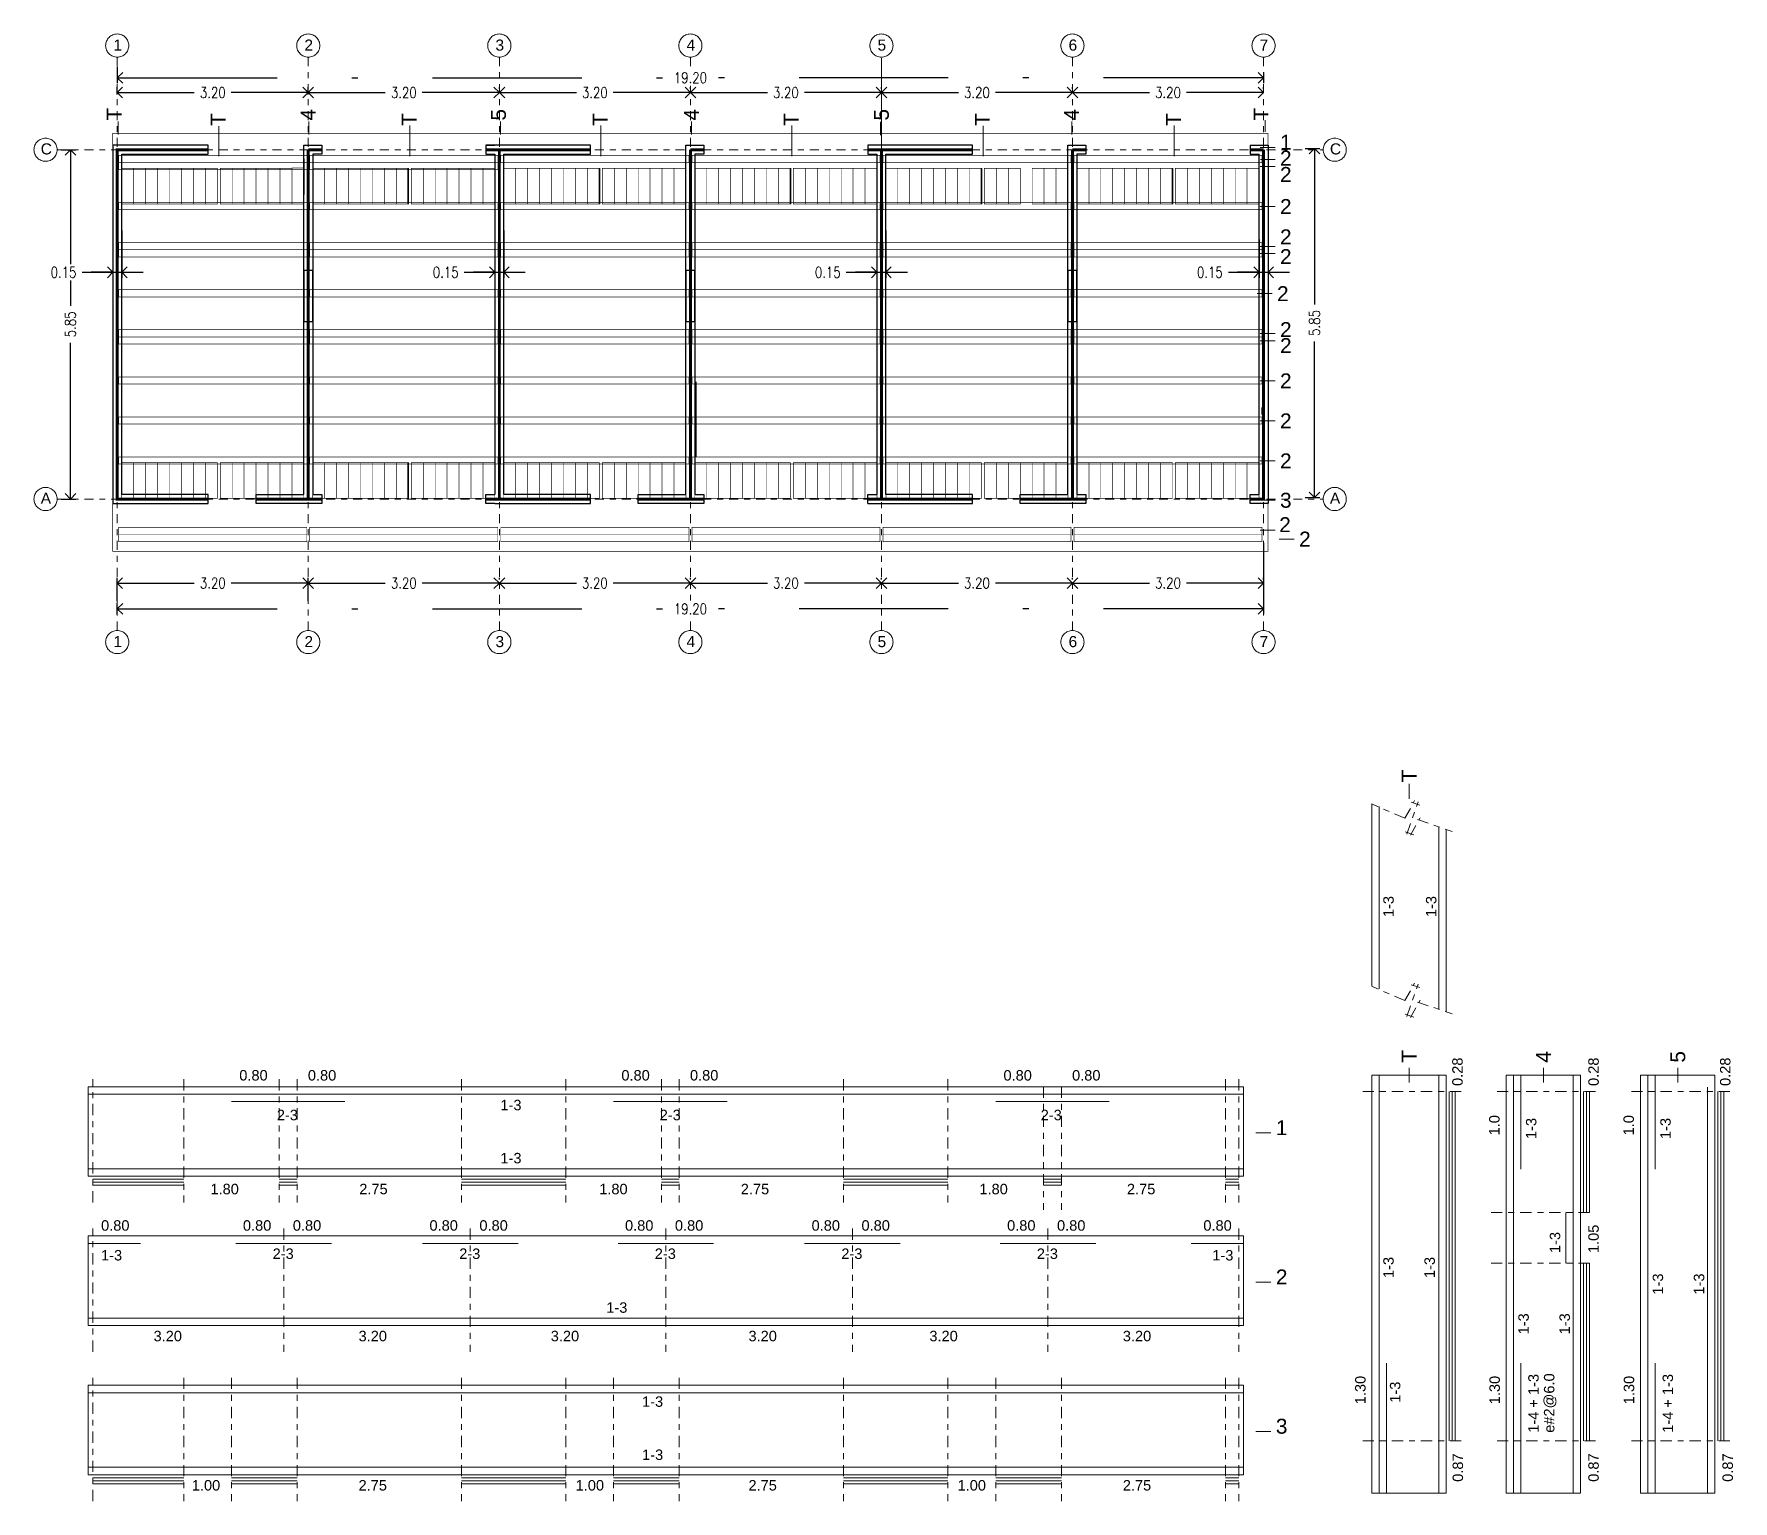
# Model space of a CAD drawing. Header units: metres. Extents: x 101 to 152, y -469 to -326.
# Drawn here: x 107.44 to 135.9, y -374.47 to -349.9 of the extents above; entities that cross this region are included whole.
import ezdxf

# ---------------------------------------------------------------- set-up
doc = ezdxf.new("R2010")
doc.units = ezdxf.units.M
doc.header["$LTSCALE"] = 5
doc.header["$MEASUREMENT"] = 0
for name, pattern in [('CENTER2', [1.125, 0.75, -0.125, 0.125, -0.125]), ('DASHDOT', [1, 0.5, -0.25, 0, -0.25]), ('HIDDEN', [0.375, 0.25, -0.125])]:
    doc.linetypes.add(name, pattern=pattern)
doc.layers.get('0').update_dxf_attribs({"color": 30})
for name, color, linetype, lineweight in [('A-ANNO-DIMS', 3, 'Continuous', 18), ('A-ANNO-SYMB', 3, 'Continuous', 18), ('A-ANNO-TEXT', 3, 'Continuous', 18), ('A-DETL-MBND', 3, 'Continuous', 18), ('A-FLOR-LEVL', 7, 'Continuous', 35), ('A-WALL-FULL', 7, 'Continuous', 35)]:
    doc.layers.add(name, color=color, linetype=linetype, lineweight=lineweight)
doc.styles.add('E-ARIAL', font='arial.ttf')
doc.styles.add('E-ROMANS', font='romans.shx', dxfattribs={"width": 0.8})
doc.styles.get("Standard").update_dxf_attribs({"font": 'arial.ttf'})
doc.dimstyles.new('E-0100_ARW_18', dxfattribs={"dimscale": 0.001, "dimtxt": 180, "dimasz": 180, "dimexe": 90, "dimexo": 60, "dimgap": 90, "dimtad": 0, "dimzin": 0, "dimdsep": 46, "dimtxsty": 'E-ROMANS', "dimblk": 'OPEN90', "dimcen": 90, "dimclrd": 256, "dimclre": 256, "dimclrt": 256, "dimadec": 0, "dimazin": 0, "dimtfac": 1, "dimtmove": 1, "dimatfit": 3, "dimldrblk": 'OPEN90', "dimfxl": 1, "dimtfill": 1, "dimtolj": 1, "dimtzin": 0, "dimarcsym": 0})

msp = doc.modelspace()

# ---------------------------------------------------------------- texts
at = {"layer": 'A-ANNO-TEXT', "color": 2, "style": 'E-ARIAL'}
for s, p in [('4', (112.158, -351.347, -25.053)), ('5', (115.344, -351.347, -25.053)), ('4', (118.578, -351.347, -25.053)), ('5', (121.758, -351.347, -25.053)), ('4', (124.944, -351.347, -25.053)), ('T', (110.649, -351.436, -25.053)), ('T', (113.849, -351.436, -25.053)), ('T', (117.049, -351.436, -25.053)), ('T', (120.249, -351.436, -25.053)), ('T', (123.449, -351.436, -25.053)), ('T', (126.649, -351.436, -25.053)), ('T', (130.598, -362.431, -25.053)), ('T', (130.598, -367.126, -25.053)), ('4', (132.848, -367.126, -25.053)), ('5', (135.098, -367.126, -25.053))]:
    msp.add_text(s, height=0.25, rotation=90, dxfattribs=at).set_placement(p)
for s, p in [('1', (128.31, -351.833, -25.053)), ('2', (128.31, -352.1, -25.053)), ('2', (128.31, -352.374, -25.053)), ('2', (128.31, -352.911, -25.053)), ('2', (128.31, -354.972, -25.053)), ('2', (128.31, -355.24, -25.053)), ('2', (128.31, -355.831, -25.053)), ('2', (128.31, -356.501, -25.053)), ('2', (128.31, -357.171, -25.053)), ('3', (128.31, -357.831, -25.053)), ('2', (128.297, -358.24, -25.053)), ('2', (128.63, -358.481, -25.053)), ('1', (128.241, -368.34, -25.053)), ('2', (128.241, -370.84, -25.053)), ('3', (128.241, -373.34, -25.053))]:
    msp.add_text(s, height=0.25, dxfattribs=at).set_placement(p)
at = {"layer": 'A-ANNO-TEXT', "style": 'E-ARIAL'}
for s, p in [('1-3', (130.215, -364.688)), ('1-3', (130.93, -364.688)), ('0.28', (131.37, -367.516)), ('0.28', (133.649, -367.516)), ('0.28', (135.855, -367.516)), ('1.0', (131.988, -368.344)), ('1-3', (132.605, -368.405)), ('1.0', (134.238, -368.344)), ('1-3', (134.855, -368.405)), ('1.05', (133.649, -370.315)), ('1-3', (133.004, -370.315)), ('1-3', (130.215, -370.733)), ('1-3', (130.904, -370.733)), ('1-3', (134.727, -371.01)), ('1-3', (135.416, -371.01)), ('1-3', (132.477, -371.677)), ('1-3', (133.166, -371.677)), ('1.30', (129.743, -372.847)), ('1-3', (130.326, -372.821)), ('1.30', (131.993, -372.847)), ('1-4 + 1-3', (132.643, -373.325)), ('e#2@6.0', (132.906, -373.325)), ('1.30', (134.243, -372.847)), ('1-4 + 1-3', (134.893, -373.325)), ('0.87', (131.376, -374.146)), ('0.87', (133.649, -374.146)), ('0.87', (135.896, -374.146))]:
    msp.add_text(s, height=0.175, rotation=90, dxfattribs=at).set_placement(p)
for s, p in [('0.80', (110.878, -367.425)), ('0.80', (112.027, -367.425)), ('0.80', (117.278, -367.425)), ('0.80', (118.427, -367.425)), ('0.80', (123.678, -367.425)), ('0.80', (124.827, -367.425)), ('2-3', (111.507, -368.09)), ('1-3', (115.252, -367.923)), ('2-3', (117.92, -368.09)), ('2-3', (124.302, -368.09)), ('1-3', (115.252, -368.812)), ('1.80', (110.395, -369.33)), ('2.75', (112.888, -369.33)), ('1.80', (116.907, -369.33)), ('2.75', (119.278, -369.33)), ('1.80', (123.275, -369.33)), ('2.75', (125.746, -369.33)), ('0.80', (108.563, -369.94)), ('0.80', (110.939, -369.94)), ('0.80', (111.775, -369.94)), ('0.80', (114.064, -369.94)), ('0.80', (114.9, -369.94)), ('0.80', (117.339, -369.94)), ('0.80', (118.175, -369.94)), ('0.80', (120.464, -369.94)), ('0.80', (121.3, -369.94)), ('0.80', (123.739, -369.94)), ('0.80', (124.575, -369.94)), ('0.80', (127.026, -369.94)), ('2-3', (111.437, -370.413)), ('2-3', (114.562, -370.413)), ('2-3', (117.837, -370.413)), ('2-3', (120.962, -370.413)), ('2-3', (124.237, -370.413)), ('1-3', (108.563, -370.439)), ('1-3', (127.176, -370.439)), ('1-3', (117.025, -371.315)), ('3.20', (109.442, -371.792)), ('3.20', (112.876, -371.792)), ('3.20', (116.095, -371.792)), ('3.20', (119.407, -371.792)), ('3.20', (122.437, -371.792)), ('3.20', (125.677, -371.792)), ('1-3', (117.625, -372.89)), ('1-3', (117.625, -373.78)), ('1.00', (110.083, -374.292)), ('2.75', (112.876, -374.292)), ('1.00', (116.512, -374.292)), ('2.75', (119.407, -374.292)), ('1.00', (122.909, -374.292)), ('2.75', (125.677, -374.292))]:
    msp.add_text(s, height=0.175, dxfattribs=at).set_placement(p)
at = {"layer": 'A-ANNO-TEXT', "char_height": 0.18608, "attachment_point": 1}
for s, insert in [('{\\fArial|b0|i0|c0|p34;1}', (108.769, -349.989)), ('{\\fArial|b0|i0|c0|p34;2}', (111.969, -349.989)), ('{\\fArial|b0|i0|c0|p34;3}', (115.169, -349.989)), ('{\\fArial|b0|i0|c0|p34;4}', (118.369, -349.989)), ('{\\fArial|b0|i0|c0|p34;5}', (121.569, -349.989)), ('{\\fArial|b0|i0|c0|p34;6}', (124.769, -349.989)), ('{\\fArial|b0|i0|c0|p34;7}', (127.969, -349.989)), ('{\\fArial|b0|i0|c0|p34;C}', (107.552, -351.728)), ('{\\fArial|b0|i0|c0|p34;C}', (129.146, -351.728)), ('{\\fArial|b0|i0|c0|p34;A}', (107.552, -357.578)), ('{\\fArial|b0|i0|c0|p34;A}', (129.146, -357.578)), ('{\\fArial|b0|i0|c0|p34;1}', (108.769, -359.98)), ('{\\fArial|b0|i0|c0|p34;2}', (111.969, -359.98)), ('{\\fArial|b0|i0|c0|p34;3}', (115.169, -359.98)), ('{\\fArial|b0|i0|c0|p34;4}', (118.369, -359.98)), ('{\\fArial|b0|i0|c0|p34;5}', (121.569, -359.98)), ('{\\fArial|b0|i0|c0|p34;6}', (124.769, -359.98)), ('{\\fArial|b0|i0|c0|p34;7}', (127.969, -359.98))]:
    msp.add_mtext(s, dxfattribs=dict(at, insert=insert))

# ---------------------------------------------------------------- blocks, each defined once
blk = doc.blocks.new('_Open90')
at = {"color": 0, "linetype": 'ByBlock', "lineweight": -2}
for p, q in [((0, 0), (-1, 0)), ((-0.5, 0.5), (0, 0)), ((0, 0), (-0.5, -0.5))]:
    blk.add_line(p, q, dxfattribs=at)
blk = doc.blocks.new('*D147')
at = {"layer": 'A-ANNO-DIMS', "linetype": 'DASHDOT', "lineweight": -2, "transparency": 16777216}
for p, q in [((108.834, -359.392), (108.834, -359.003)), ((109.014, -359.093), (110.124, -359.093)), ((111.854, -359.093), (110.743, -359.093)), ((112.034, -359.392), (112.034, -359.003))]:
    blk.add_line(p, q, dxfattribs=at)
at = {"layer": 'A-ANNO-DIMS', "linetype": 'DASHDOT', "lineweight": -2, "transparency": 16777216, "xscale": 0.18, "yscale": 0.18, "zscale": 0.18, "rotation": 180}
blk.add_blockref('_Open90', (108.834, -359.093), dxfattribs=at)
at = {"layer": 'A-ANNO-DIMS', "linetype": 'DASHDOT', "lineweight": -2, "transparency": 16777216, "xscale": 0.18, "yscale": 0.18, "zscale": 0.18}
blk.add_blockref('_Open90', (112.034, -359.093), dxfattribs=at)
at = {"layer": 'A-ANNO-DIMS', "linetype": 'DASHDOT', "transparency": 16777216, "insert": (110.434, -359.093), "char_height": 0.18, "attachment_point": 5, "style": 'E-ROMANS', "bg_fill": 3, "box_fill_scale": 1.25, "bg_fill_color": 256, "bg_fill_true_color": 13158600, "bg_fill_transparency": 0}
blk.add_mtext('\\A1;3.20', dxfattribs=at)
blk = doc.blocks.new('*D148')
at = {"layer": 'A-ANNO-DIMS', "linetype": 'DASHDOT', "lineweight": -2, "transparency": 16777216}
for p, q in [((112.034, -359.375), (112.034, -359.003)), ((112.214, -359.093), (113.324, -359.093)), ((115.054, -359.093), (113.943, -359.093)), ((115.234, -359.033), (115.234, -359.003))]:
    blk.add_line(p, q, dxfattribs=at)
at = {"layer": 'A-ANNO-DIMS', "linetype": 'DASHDOT', "lineweight": -2, "transparency": 16777216, "xscale": 0.18, "yscale": 0.18, "zscale": 0.18, "rotation": 180}
blk.add_blockref('_Open90', (112.034, -359.093), dxfattribs=at)
at = {"layer": 'A-ANNO-DIMS', "linetype": 'DASHDOT', "lineweight": -2, "transparency": 16777216, "xscale": 0.18, "yscale": 0.18, "zscale": 0.18}
blk.add_blockref('_Open90', (115.234, -359.093), dxfattribs=at)
at = {"layer": 'A-ANNO-DIMS', "linetype": 'DASHDOT', "transparency": 16777216, "insert": (113.634, -359.093), "char_height": 0.18, "attachment_point": 5, "style": 'E-ROMANS', "bg_fill": 3, "box_fill_scale": 1.25, "bg_fill_color": 256, "bg_fill_true_color": 13158600, "bg_fill_transparency": 0}
blk.add_mtext('\\A1;3.20', dxfattribs=at)
blk = doc.blocks.new('*D149')
at = {"layer": 'A-ANNO-DIMS', "linetype": 'DASHDOT', "lineweight": -2, "transparency": 16777216}
for p, q in [((115.234, -359.033), (115.234, -359.003)), ((115.414, -359.093), (116.524, -359.093)), ((118.254, -359.093), (117.143, -359.093)), ((118.434, -359.033), (118.434, -359.003))]:
    blk.add_line(p, q, dxfattribs=at)
at = {"layer": 'A-ANNO-DIMS', "linetype": 'DASHDOT', "lineweight": -2, "transparency": 16777216, "xscale": 0.18, "yscale": 0.18, "zscale": 0.18, "rotation": 180}
blk.add_blockref('_Open90', (115.234, -359.093), dxfattribs=at)
at = {"layer": 'A-ANNO-DIMS', "linetype": 'DASHDOT', "lineweight": -2, "transparency": 16777216, "xscale": 0.18, "yscale": 0.18, "zscale": 0.18}
blk.add_blockref('_Open90', (118.434, -359.093), dxfattribs=at)
at = {"layer": 'A-ANNO-DIMS', "linetype": 'DASHDOT', "transparency": 16777216, "insert": (116.834, -359.093), "char_height": 0.18, "attachment_point": 5, "style": 'E-ROMANS', "bg_fill": 3, "box_fill_scale": 1.25, "bg_fill_color": 256, "bg_fill_true_color": 13158600, "bg_fill_transparency": 0}
blk.add_mtext('\\A1;3.20', dxfattribs=at)
blk = doc.blocks.new('*D150')
at = {"layer": 'A-ANNO-DIMS', "linetype": 'DASHDOT', "lineweight": -2, "transparency": 16777216}
for p, q in [((118.434, -359.033), (118.434, -359.003)), ((118.614, -359.093), (119.724, -359.093)), ((121.454, -359.093), (120.343, -359.093)), ((121.634, -359.033), (121.634, -359.003))]:
    blk.add_line(p, q, dxfattribs=at)
at = {"layer": 'A-ANNO-DIMS', "linetype": 'DASHDOT', "lineweight": -2, "transparency": 16777216, "xscale": 0.18, "yscale": 0.18, "zscale": 0.18, "rotation": 180}
blk.add_blockref('_Open90', (118.434, -359.093), dxfattribs=at)
at = {"layer": 'A-ANNO-DIMS', "linetype": 'DASHDOT', "lineweight": -2, "transparency": 16777216, "xscale": 0.18, "yscale": 0.18, "zscale": 0.18}
blk.add_blockref('_Open90', (121.634, -359.093), dxfattribs=at)
at = {"layer": 'A-ANNO-DIMS', "linetype": 'DASHDOT', "transparency": 16777216, "insert": (120.034, -359.093), "char_height": 0.18, "attachment_point": 5, "style": 'E-ROMANS', "bg_fill": 3, "box_fill_scale": 1.25, "bg_fill_color": 256, "bg_fill_true_color": 13158600, "bg_fill_transparency": 0}
blk.add_mtext('\\A1;3.20', dxfattribs=at)
blk = doc.blocks.new('*D151')
at = {"layer": 'A-ANNO-DIMS', "linetype": 'DASHDOT', "lineweight": -2, "transparency": 16777216}
for p, q in [((121.634, -359.033), (121.634, -359.003)), ((121.814, -359.093), (122.924, -359.093)), ((124.654, -359.093), (123.543, -359.093)), ((124.834, -359.033), (124.834, -359.003))]:
    blk.add_line(p, q, dxfattribs=at)
at = {"layer": 'A-ANNO-DIMS', "linetype": 'DASHDOT', "lineweight": -2, "transparency": 16777216, "xscale": 0.18, "yscale": 0.18, "zscale": 0.18, "rotation": 180}
blk.add_blockref('_Open90', (121.634, -359.093), dxfattribs=at)
at = {"layer": 'A-ANNO-DIMS', "linetype": 'DASHDOT', "lineweight": -2, "transparency": 16777216, "xscale": 0.18, "yscale": 0.18, "zscale": 0.18}
blk.add_blockref('_Open90', (124.834, -359.093), dxfattribs=at)
at = {"layer": 'A-ANNO-DIMS', "linetype": 'DASHDOT', "transparency": 16777216, "insert": (123.234, -359.093), "char_height": 0.18, "attachment_point": 5, "style": 'E-ROMANS', "bg_fill": 3, "box_fill_scale": 1.25, "bg_fill_color": 256, "bg_fill_true_color": 13158600, "bg_fill_transparency": 0}
blk.add_mtext('\\A1;3.20', dxfattribs=at)
blk = doc.blocks.new('*D152')
at = {"layer": 'A-ANNO-DIMS', "linetype": 'DASHDOT', "lineweight": -2, "transparency": 16777216}
for p, q in [((124.834, -359.033), (124.834, -359.003)), ((125.014, -359.093), (126.124, -359.093)), ((127.854, -359.093), (126.743, -359.093)), ((128.034, -359.033), (128.034, -359.003))]:
    blk.add_line(p, q, dxfattribs=at)
at = {"layer": 'A-ANNO-DIMS', "linetype": 'DASHDOT', "lineweight": -2, "transparency": 16777216, "xscale": 0.18, "yscale": 0.18, "zscale": 0.18, "rotation": 180}
blk.add_blockref('_Open90', (124.834, -359.093), dxfattribs=at)
at = {"layer": 'A-ANNO-DIMS', "linetype": 'DASHDOT', "lineweight": -2, "transparency": 16777216, "xscale": 0.18, "yscale": 0.18, "zscale": 0.18}
blk.add_blockref('_Open90', (128.034, -359.093), dxfattribs=at)
at = {"layer": 'A-ANNO-DIMS', "linetype": 'DASHDOT', "transparency": 16777216, "insert": (126.434, -359.093), "char_height": 0.18, "attachment_point": 5, "style": 'E-ROMANS', "bg_fill": 3, "box_fill_scale": 1.25, "bg_fill_color": 256, "bg_fill_true_color": 13158600, "bg_fill_transparency": 0}
blk.add_mtext('\\A1;3.20', dxfattribs=at)
blk = doc.blocks.new('*D153')
at = {"layer": 'A-ANNO-DIMS', "linetype": 'DASHDOT', "lineweight": -2, "transparency": 16777216}
for p, q in [((128.034, -358.42), (128.034, -359.615)), ((108.835, -359.619), (108.835, -359.435)), ((109.015, -359.525), (118.067, -359.525)), ((127.854, -359.525), (118.802, -359.525))]:
    blk.add_line(p, q, dxfattribs=at)
at = {"layer": 'A-ANNO-DIMS', "linetype": 'DASHDOT', "lineweight": -2, "transparency": 16777216, "xscale": 0.18, "yscale": 0.18, "zscale": 0.18, "rotation": 180}
blk.add_blockref('_Open90', (108.835, -359.525), dxfattribs=at)
at = {"layer": 'A-ANNO-DIMS', "linetype": 'DASHDOT', "lineweight": -2, "transparency": 16777216, "xscale": 0.18, "yscale": 0.18, "zscale": 0.18}
blk.add_blockref('_Open90', (128.034, -359.525), dxfattribs=at)
at = {"layer": 'A-ANNO-DIMS', "linetype": 'DASHDOT', "transparency": 16777216, "insert": (118.434, -359.525), "char_height": 0.18, "attachment_point": 5, "style": 'E-ROMANS', "bg_fill": 3, "box_fill_scale": 1.25, "bg_fill_color": 256, "bg_fill_true_color": 13158600, "bg_fill_transparency": 0}
blk.add_mtext('\\A1;19.20', dxfattribs=at)
blk = doc.blocks.new('*D154')
at = {"layer": 'A-ANNO-DIMS', "linetype": 'DASHDOT', "lineweight": -2, "transparency": 16777216}
for p, q in [((108.834, -350.912), (108.834, -350.787)), ((109.014, -350.877), (110.124, -350.877)), ((111.854, -350.877), (110.743, -350.877)), ((112.034, -350.912), (112.034, -350.787))]:
    blk.add_line(p, q, dxfattribs=at)
at = {"layer": 'A-ANNO-DIMS', "linetype": 'DASHDOT', "lineweight": -2, "transparency": 16777216, "xscale": 0.18, "yscale": 0.18, "zscale": 0.18, "rotation": 180}
blk.add_blockref('_Open90', (108.834, -350.877), dxfattribs=at)
at = {"layer": 'A-ANNO-DIMS', "linetype": 'DASHDOT', "lineweight": -2, "transparency": 16777216, "xscale": 0.18, "yscale": 0.18, "zscale": 0.18}
blk.add_blockref('_Open90', (112.034, -350.877), dxfattribs=at)
at = {"layer": 'A-ANNO-DIMS', "linetype": 'DASHDOT', "transparency": 16777216, "insert": (110.434, -350.877), "char_height": 0.18, "attachment_point": 5, "style": 'E-ROMANS', "bg_fill": 3, "box_fill_scale": 1.25, "bg_fill_color": 256, "bg_fill_true_color": 13158600, "bg_fill_transparency": 0}
blk.add_mtext('\\A1;3.20', dxfattribs=at)
blk = doc.blocks.new('*D155')
at = {"layer": 'A-ANNO-DIMS', "linetype": 'DASHDOT', "lineweight": -2, "transparency": 16777216}
for p, q in [((112.034, -350.912), (112.034, -350.787)), ((112.214, -350.877), (113.324, -350.877)), ((115.054, -350.877), (113.943, -350.877)), ((115.234, -350.817), (115.234, -350.787))]:
    blk.add_line(p, q, dxfattribs=at)
at = {"layer": 'A-ANNO-DIMS', "linetype": 'DASHDOT', "lineweight": -2, "transparency": 16777216, "xscale": 0.18, "yscale": 0.18, "zscale": 0.18, "rotation": 180}
blk.add_blockref('_Open90', (112.034, -350.877), dxfattribs=at)
at = {"layer": 'A-ANNO-DIMS', "linetype": 'DASHDOT', "lineweight": -2, "transparency": 16777216, "xscale": 0.18, "yscale": 0.18, "zscale": 0.18}
blk.add_blockref('_Open90', (115.234, -350.877), dxfattribs=at)
at = {"layer": 'A-ANNO-DIMS', "linetype": 'DASHDOT', "transparency": 16777216, "insert": (113.634, -350.877), "char_height": 0.18, "attachment_point": 5, "style": 'E-ROMANS', "bg_fill": 3, "box_fill_scale": 1.25, "bg_fill_color": 256, "bg_fill_true_color": 13158600, "bg_fill_transparency": 0}
blk.add_mtext('\\A1;3.20', dxfattribs=at)
blk = doc.blocks.new('*D156')
at = {"layer": 'A-ANNO-DIMS', "linetype": 'DASHDOT', "lineweight": -2, "transparency": 16777216}
for p, q in [((115.234, -350.817), (115.234, -350.787)), ((115.414, -350.877), (116.524, -350.877)), ((118.254, -350.877), (117.143, -350.877)), ((118.434, -350.817), (118.434, -350.787))]:
    blk.add_line(p, q, dxfattribs=at)
at = {"layer": 'A-ANNO-DIMS', "linetype": 'DASHDOT', "lineweight": -2, "transparency": 16777216, "xscale": 0.18, "yscale": 0.18, "zscale": 0.18, "rotation": 180}
blk.add_blockref('_Open90', (115.234, -350.877), dxfattribs=at)
at = {"layer": 'A-ANNO-DIMS', "linetype": 'DASHDOT', "lineweight": -2, "transparency": 16777216, "xscale": 0.18, "yscale": 0.18, "zscale": 0.18}
blk.add_blockref('_Open90', (118.434, -350.877), dxfattribs=at)
at = {"layer": 'A-ANNO-DIMS', "linetype": 'DASHDOT', "transparency": 16777216, "insert": (116.834, -350.877), "char_height": 0.18, "attachment_point": 5, "style": 'E-ROMANS', "bg_fill": 3, "box_fill_scale": 1.25, "bg_fill_color": 256, "bg_fill_true_color": 13158600, "bg_fill_transparency": 0}
blk.add_mtext('\\A1;3.20', dxfattribs=at)
blk = doc.blocks.new('*D157')
at = {"layer": 'A-ANNO-DIMS', "linetype": 'DASHDOT', "lineweight": -2, "transparency": 16777216}
for p, q in [((118.434, -350.817), (118.434, -350.787)), ((118.614, -350.877), (119.724, -350.877)), ((121.454, -350.877), (120.343, -350.877)), ((121.634, -350.817), (121.634, -350.787))]:
    blk.add_line(p, q, dxfattribs=at)
at = {"layer": 'A-ANNO-DIMS', "linetype": 'DASHDOT', "lineweight": -2, "transparency": 16777216, "xscale": 0.18, "yscale": 0.18, "zscale": 0.18, "rotation": 180}
blk.add_blockref('_Open90', (118.434, -350.877), dxfattribs=at)
at = {"layer": 'A-ANNO-DIMS', "linetype": 'DASHDOT', "lineweight": -2, "transparency": 16777216, "xscale": 0.18, "yscale": 0.18, "zscale": 0.18}
blk.add_blockref('_Open90', (121.634, -350.877), dxfattribs=at)
at = {"layer": 'A-ANNO-DIMS', "linetype": 'DASHDOT', "transparency": 16777216, "insert": (120.034, -350.877), "char_height": 0.18, "attachment_point": 5, "style": 'E-ROMANS', "bg_fill": 3, "box_fill_scale": 1.25, "bg_fill_color": 256, "bg_fill_true_color": 13158600, "bg_fill_transparency": 0}
blk.add_mtext('\\A1;3.20', dxfattribs=at)
blk = doc.blocks.new('*D158')
at = {"layer": 'A-ANNO-DIMS', "linetype": 'DASHDOT', "lineweight": -2, "transparency": 16777216}
for p, q in [((121.634, -350.817), (121.634, -350.787)), ((121.814, -350.877), (122.924, -350.877)), ((124.654, -350.877), (123.543, -350.877)), ((124.834, -350.817), (124.834, -350.787))]:
    blk.add_line(p, q, dxfattribs=at)
at = {"layer": 'A-ANNO-DIMS', "linetype": 'DASHDOT', "lineweight": -2, "transparency": 16777216, "xscale": 0.18, "yscale": 0.18, "zscale": 0.18, "rotation": 180}
blk.add_blockref('_Open90', (121.634, -350.877), dxfattribs=at)
at = {"layer": 'A-ANNO-DIMS', "linetype": 'DASHDOT', "lineweight": -2, "transparency": 16777216, "xscale": 0.18, "yscale": 0.18, "zscale": 0.18}
blk.add_blockref('_Open90', (124.834, -350.877), dxfattribs=at)
at = {"layer": 'A-ANNO-DIMS', "linetype": 'DASHDOT', "transparency": 16777216, "insert": (123.234, -350.877), "char_height": 0.18, "attachment_point": 5, "style": 'E-ROMANS', "bg_fill": 3, "box_fill_scale": 1.25, "bg_fill_color": 256, "bg_fill_true_color": 13158600, "bg_fill_transparency": 0}
blk.add_mtext('\\A1;3.20', dxfattribs=at)
blk = doc.blocks.new('*D159')
at = {"layer": 'A-ANNO-DIMS', "linetype": 'DASHDOT', "lineweight": -2, "transparency": 16777216}
for p, q in [((124.834, -350.817), (124.834, -350.787)), ((125.014, -350.877), (126.124, -350.877)), ((127.854, -350.877), (126.743, -350.877)), ((128.034, -350.817), (128.034, -350.787))]:
    blk.add_line(p, q, dxfattribs=at)
at = {"layer": 'A-ANNO-DIMS', "linetype": 'DASHDOT', "lineweight": -2, "transparency": 16777216, "xscale": 0.18, "yscale": 0.18, "zscale": 0.18, "rotation": 180}
blk.add_blockref('_Open90', (124.834, -350.877), dxfattribs=at)
at = {"layer": 'A-ANNO-DIMS', "linetype": 'DASHDOT', "lineweight": -2, "transparency": 16777216, "xscale": 0.18, "yscale": 0.18, "zscale": 0.18}
blk.add_blockref('_Open90', (128.034, -350.877), dxfattribs=at)
at = {"layer": 'A-ANNO-DIMS', "linetype": 'DASHDOT', "transparency": 16777216, "insert": (126.434, -350.877), "char_height": 0.18, "attachment_point": 5, "style": 'E-ROMANS', "bg_fill": 3, "box_fill_scale": 1.25, "bg_fill_color": 256, "bg_fill_true_color": 13158600, "bg_fill_transparency": 0}
blk.add_mtext('\\A1;3.20', dxfattribs=at)
blk = doc.blocks.new('*D160')
at = {"layer": 'A-ANNO-DIMS', "linetype": 'DASHDOT', "lineweight": -2, "transparency": 16777216}
for p, q in [((108.835, -350.444), (108.835, -350.719)), ((128.034, -350.543), (128.034, -350.719)), ((109.015, -350.629), (118.067, -350.629)), ((127.854, -350.629), (118.802, -350.629))]:
    blk.add_line(p, q, dxfattribs=at)
at = {"layer": 'A-ANNO-DIMS', "linetype": 'DASHDOT', "lineweight": -2, "transparency": 16777216, "xscale": 0.18, "yscale": 0.18, "zscale": 0.18, "rotation": 180}
blk.add_blockref('_Open90', (108.835, -350.629), dxfattribs=at)
at = {"layer": 'A-ANNO-DIMS', "linetype": 'DASHDOT', "lineweight": -2, "transparency": 16777216, "xscale": 0.18, "yscale": 0.18, "zscale": 0.18}
blk.add_blockref('_Open90', (128.034, -350.629), dxfattribs=at)
at = {"layer": 'A-ANNO-DIMS', "linetype": 'DASHDOT', "transparency": 16777216, "insert": (118.434, -350.629), "char_height": 0.18, "attachment_point": 5, "style": 'E-ROMANS', "bg_fill": 3, "box_fill_scale": 1.25, "bg_fill_color": 256, "bg_fill_true_color": 13158600, "bg_fill_transparency": 0}
blk.add_mtext('\\A1;19.20', dxfattribs=at)
blk = doc.blocks.new('*D161')
at = {"layer": 'A-ANNO-DIMS', "linetype": 'DASHDOT', "lineweight": -2, "transparency": 16777216}
for p, q in [((127.959, -353.339), (127.959, -353.978)), ((128.109, -353.189), (128.109, -353.978)), ((127.445, -353.888), (127.959, -353.888)), ((127.779, -353.888), (127.599, -353.888)), ((127.959, -353.888), (128.109, -353.888)), ((127.959, -353.888), (128.109, -353.888)), ((128.289, -353.888), (128.469, -353.888))]:
    blk.add_line(p, q, dxfattribs=at)
at = {"layer": 'A-ANNO-DIMS', "linetype": 'DASHDOT', "lineweight": -2, "transparency": 16777216, "xscale": 0.18, "yscale": 0.18, "zscale": 0.18}
blk.add_blockref('_Open90', (127.959, -353.888), dxfattribs=at)
at = {"layer": 'A-ANNO-DIMS', "linetype": 'DASHDOT', "lineweight": -2, "transparency": 16777216, "xscale": 0.18, "yscale": 0.18, "zscale": 0.18, "rotation": 180}
blk.add_blockref('_Open90', (128.109, -353.888), dxfattribs=at)
at = {"layer": 'A-ANNO-DIMS', "linetype": 'DASHDOT', "transparency": 16777216, "insert": (127.135, -353.888), "char_height": 0.18, "attachment_point": 5, "style": 'E-ROMANS', "bg_fill": 3, "box_fill_scale": 1.25, "bg_fill_color": 256, "bg_fill_true_color": 13158600, "bg_fill_transparency": 0}
blk.add_mtext('\\A1;0.15', dxfattribs=at)
blk = doc.blocks.new('*D162')
at = {"layer": 'A-ANNO-DIMS', "linetype": 'DASHDOT', "lineweight": -2, "transparency": 16777216}
for p, q in [((107.894, -351.835), (108.139, -351.835)), ((108.049, -352.015), (108.049, -354.45)), ((108.049, -357.505), (108.049, -355.069)), ((107.894, -357.685), (108.139, -357.685))]:
    blk.add_line(p, q, dxfattribs=at)
at = {"layer": 'A-ANNO-DIMS', "linetype": 'DASHDOT', "lineweight": -2, "transparency": 16777216, "xscale": 0.18, "yscale": 0.18, "zscale": 0.18}
for p, rotation in [((108.049, -351.835), 90), ((108.049, -357.685), 270)]:
    blk.add_blockref('_Open90', p, dxfattribs=dict(at, rotation=rotation))
at = {"layer": 'A-ANNO-DIMS', "linetype": 'DASHDOT', "transparency": 16777216, "insert": (108.049, -354.76), "char_height": 0.18, "attachment_point": 5, "rotation": 90, "style": 'E-ROMANS', "bg_fill": 3, "box_fill_scale": 1.25, "bg_fill_color": 256, "bg_fill_true_color": 13158600, "bg_fill_transparency": 0}
blk.add_mtext('\\A1;5.85', dxfattribs=at)
blk = doc.blocks.new('*D21')
at = {"layer": 'A-ANNO-DIMS', "linetype": 'DASHDOT', "lineweight": -2, "transparency": 16777216}
for p, q in [((128.732, -351.812), (128.978, -351.812)), ((128.888, -351.992), (128.888, -354.428)), ((128.888, -357.482), (128.888, -355.047)), ((128.732, -357.662), (128.978, -357.662))]:
    blk.add_line(p, q, dxfattribs=at)
at = {"layer": 'A-ANNO-DIMS', "linetype": 'DASHDOT', "lineweight": -2, "transparency": 16777216, "xscale": 0.18, "yscale": 0.18, "zscale": 0.18}
for p, rotation in [((128.888, -351.812), 90), ((128.888, -357.662), 270)]:
    blk.add_blockref('_Open90', p, dxfattribs=dict(at, rotation=rotation))
at = {"layer": 'A-ANNO-DIMS', "linetype": 'DASHDOT', "transparency": 16777216, "insert": (128.888, -354.737), "char_height": 0.18, "attachment_point": 5, "rotation": 90, "style": 'E-ROMANS', "bg_fill": 3, "box_fill_scale": 1.25, "bg_fill_color": 256, "bg_fill_true_color": 13158600, "bg_fill_transparency": 0}
blk.add_mtext('\\A1;5.85', dxfattribs=at)
blk = doc.blocks.new('*D22')
at = {"layer": 'A-ANNO-DIMS', "linetype": 'DASHDOT', "lineweight": -2, "transparency": 16777216}
for p, q in [((121.559, -353.339), (121.559, -353.978)), ((121.709, -353.189), (121.709, -353.978)), ((121.045, -353.888), (121.559, -353.888)), ((121.379, -353.888), (121.199, -353.888)), ((121.559, -353.888), (121.709, -353.888)), ((121.559, -353.888), (121.709, -353.888)), ((121.889, -353.888), (122.069, -353.888))]:
    blk.add_line(p, q, dxfattribs=at)
at = {"layer": 'A-ANNO-DIMS', "linetype": 'DASHDOT', "lineweight": -2, "transparency": 16777216, "xscale": 0.18, "yscale": 0.18, "zscale": 0.18}
blk.add_blockref('_Open90', (121.559, -353.888), dxfattribs=at)
at = {"layer": 'A-ANNO-DIMS', "linetype": 'DASHDOT', "lineweight": -2, "transparency": 16777216, "xscale": 0.18, "yscale": 0.18, "zscale": 0.18, "rotation": 180}
blk.add_blockref('_Open90', (121.709, -353.888), dxfattribs=at)
at = {"layer": 'A-ANNO-DIMS', "linetype": 'DASHDOT', "transparency": 16777216, "insert": (120.735, -353.888), "char_height": 0.18, "attachment_point": 5, "style": 'E-ROMANS', "bg_fill": 3, "box_fill_scale": 1.25, "bg_fill_color": 256, "bg_fill_true_color": 13158600, "bg_fill_transparency": 0}
blk.add_mtext('\\A1;0.15', dxfattribs=at)
blk = doc.blocks.new('*D23')
at = {"layer": 'A-ANNO-DIMS', "linetype": 'DASHDOT', "lineweight": -2, "transparency": 16777216}
for p, q in [((115.159, -353.339), (115.159, -353.978)), ((115.309, -353.189), (115.309, -353.978)), ((114.645, -353.888), (115.159, -353.888)), ((114.979, -353.888), (114.799, -353.888)), ((115.159, -353.888), (115.309, -353.888)), ((115.159, -353.888), (115.309, -353.888)), ((115.489, -353.888), (115.669, -353.888))]:
    blk.add_line(p, q, dxfattribs=at)
at = {"layer": 'A-ANNO-DIMS', "linetype": 'DASHDOT', "lineweight": -2, "transparency": 16777216, "xscale": 0.18, "yscale": 0.18, "zscale": 0.18}
blk.add_blockref('_Open90', (115.159, -353.888), dxfattribs=at)
at = {"layer": 'A-ANNO-DIMS', "linetype": 'DASHDOT', "lineweight": -2, "transparency": 16777216, "xscale": 0.18, "yscale": 0.18, "zscale": 0.18, "rotation": 180}
blk.add_blockref('_Open90', (115.309, -353.888), dxfattribs=at)
at = {"layer": 'A-ANNO-DIMS', "linetype": 'DASHDOT', "transparency": 16777216, "insert": (114.335, -353.888), "char_height": 0.18, "attachment_point": 5, "style": 'E-ROMANS', "bg_fill": 3, "box_fill_scale": 1.25, "bg_fill_color": 256, "bg_fill_true_color": 13158600, "bg_fill_transparency": 0}
blk.add_mtext('\\A1;0.15', dxfattribs=at)
blk = doc.blocks.new('*D24')
at = {"layer": 'A-ANNO-DIMS', "linetype": 'DASHDOT', "lineweight": -2, "transparency": 16777216}
for p, q in [((108.759, -353.339), (108.759, -353.978)), ((108.909, -353.189), (108.909, -353.978)), ((108.245, -353.888), (108.759, -353.888)), ((108.579, -353.888), (108.399, -353.888)), ((108.759, -353.888), (108.909, -353.888)), ((108.759, -353.888), (108.909, -353.888)), ((109.089, -353.888), (109.269, -353.888))]:
    blk.add_line(p, q, dxfattribs=at)
at = {"layer": 'A-ANNO-DIMS', "linetype": 'DASHDOT', "lineweight": -2, "transparency": 16777216, "xscale": 0.18, "yscale": 0.18, "zscale": 0.18}
blk.add_blockref('_Open90', (108.759, -353.888), dxfattribs=at)
at = {"layer": 'A-ANNO-DIMS', "linetype": 'DASHDOT', "lineweight": -2, "transparency": 16777216, "xscale": 0.18, "yscale": 0.18, "zscale": 0.18, "rotation": 180}
blk.add_blockref('_Open90', (108.909, -353.888), dxfattribs=at)
at = {"layer": 'A-ANNO-DIMS', "linetype": 'DASHDOT', "transparency": 16777216, "insert": (107.935, -353.888), "char_height": 0.18, "attachment_point": 5, "style": 'E-ROMANS', "bg_fill": 3, "box_fill_scale": 1.25, "bg_fill_color": 256, "bg_fill_true_color": 13158600, "bg_fill_transparency": 0}
blk.add_mtext('\\A1;0.15', dxfattribs=at)

# ---------------------------------------------------------------- linework, layer by layer
at = {"layer": 'A-ANNO-SYMB', "linetype": 'CENTER2', "ltscale": 0.04}
for p, q in [((108.834, -359.888), (108.834, -350.283)), ((112.034, -359.888), (112.034, -350.283)), ((115.234, -359.888), (115.234, -350.283)), ((118.434, -359.888), (118.434, -350.283)), ((121.634, -359.888), (121.634, -350.301)), ((124.834, -359.888), (124.834, -350.283)), ((124.834, -359.888), (124.834, -350.301)), ((128.034, -359.888), (128.034, -350.283)), ((107.834, -351.835), (129.034, -351.835)), ((121.634, -359.888), (121.634, -354.69)), ((107.834, -357.685), (129.034, -357.685))]:
    msp.add_line(p, q, dxfattribs=at)
at = {"layer": 'A-ANNO-SYMB', "linetype": 'CENTER2'}
msp.add_line((121.634, -354.06), (121.634, -350.283), dxfattribs=at)
at = {"layer": 'A-ANNO-SYMB', "linetype": 'CENTER2', "ltscale": 0.05}
for p, q in [((130.402, -363.03), (129.846, -362.792)), ((130.402, -363.03), (130.565, -362.737)), ((130.437, -363.296), (130.622, -362.757)), ((130.508, -362.765), (130.65, -362.814)), ((130.494, -363.315), (130.658, -363.023)), ((130.615, -363.055), (131.196, -363.255)), ((130.407, -363.26), (130.549, -363.309)), ((130.402, -366.085), (129.846, -365.847)), ((130.402, -366.085), (130.565, -365.793)), ((130.437, -366.351), (130.622, -365.812)), ((130.508, -365.821), (130.65, -365.869)), ((130.494, -366.37), (130.658, -366.078)), ((130.615, -366.111), (131.196, -366.31)), ((130.407, -366.315), (130.549, -366.364)), ((108.423, -369.468), (108.423, -367.403)), ((109.948, -367.403), (109.948, -369.468)), ((111.548, -367.403), (111.548, -369.468)), ((111.848, -367.403), (111.848, -369.468)), ((114.598, -367.403), (114.598, -369.468)), ((116.348, -367.403), (116.348, -369.468)), ((117.948, -367.403), (117.948, -369.468)), ((118.248, -367.403), (118.248, -369.468)), ((120.998, -367.403), (120.998, -369.468)), ((122.748, -367.403), (122.748, -369.468)), ((124.348, -367.528), (124.348, -369.593)), ((124.648, -367.528), (124.648, -369.593)), ((127.398, -367.403), (127.398, -369.468)), ((127.623, -367.403), (127.623, -369.468)), ((131.346, -367.61), (129.596, -367.61)), ((133.596, -367.61), (131.846, -367.61)), ((135.846, -367.61), (134.096, -367.61)), ((131.846, -369.635), (133.596, -369.635)), ((108.423, -371.968), (108.423, -369.903)), ((111.623, -369.903), (111.623, -371.968)), ((114.748, -369.903), (114.748, -371.968)), ((118.023, -369.903), (118.023, -371.968)), ((121.148, -369.903), (121.148, -371.968)), ((124.423, -369.903), (124.423, -371.968)), ((127.623, -369.903), (127.623, -371.968)), ((131.846, -370.485), (133.596, -370.485)), ((108.423, -374.468), (108.423, -372.403)), ((109.948, -372.403), (109.948, -374.468)), ((110.748, -372.403), (110.748, -374.468)), ((111.848, -372.403), (111.848, -374.468)), ((114.598, -372.403), (114.598, -374.468)), ((116.348, -372.403), (116.348, -374.468)), ((117.148, -372.403), (117.148, -374.468)), ((118.248, -372.403), (118.248, -374.468)), ((118.248, -372.403), (118.248, -374.468)), ((120.998, -372.403), (120.998, -374.468)), ((122.748, -372.403), (122.748, -374.468)), ((123.548, -372.403), (123.548, -374.468)), ((124.648, -372.403), (124.648, -374.468)), ((124.648, -372.403), (124.648, -374.468)), ((127.398, -372.403), (127.398, -374.468)), ((127.623, -372.403), (127.623, -374.468)), ((131.346, -373.46), (129.596, -373.46)), ((133.596, -373.46), (131.846, -373.46)), ((135.846, -373.46), (134.096, -373.46))]:
    msp.add_line(p, q, dxfattribs=at)
at = {"layer": 'A-ANNO-SYMB', "linetype": 'CENTER2'}
for centre in [(108.834, -350.09), (112.034, -350.09), (115.234, -350.09), (118.434, -350.09), (121.634, -350.09), (124.834, -350.09), (128.034, -350.09), (107.633, -351.835), (129.227, -351.835), (107.633, -357.685), (129.227, -357.685), (108.834, -360.081), (112.034, -360.081), (115.234, -360.081), (118.434, -360.081), (121.634, -360.081), (124.834, -360.081), (128.034, -360.081)]:
    msp.add_circle(centre, 0.194, dxfattribs=at)
at = {"layer": 'A-ANNO-TEXT', "color": 2}
for p, q in [((130.471, -362.708, 70.947), (130.471, -362.458, 70.947)), ((130.471, -367.46, 70.947), (130.471, -367.21, 70.947)), ((132.721, -367.46, 70.947), (132.721, -367.21, 70.947)), ((134.971, -367.46, 70.947), (134.971, -367.21, 70.947))]:
    msp.add_line(p, q, dxfattribs=at)
for points in [[(108.851, -351.363), (108.851, -351.579)], [(110.536, -351.443), (110.536, -351.944)], [(112.045, -351.363), (112.045, -351.579)], [(113.736, -351.427), (113.736, -351.944)], [(115.252, -351.363), (115.252, -351.579)], [(116.936, -351.428), (116.936, -351.944)], [(118.454, -351.363), (118.454, -351.579)], [(120.136, -351.43), (120.136, -351.944)], [(121.616, -351.369), (121.616, -351.591)], [(123.336, -351.432), (123.336, -351.944)], [(124.821, -351.363), (124.821, -351.579)], [(126.536, -351.427), (126.536, -351.944)], [(128.061, -351.536), (128.061, -351.337)], [(127.981, -351.997), (128.227, -351.997)]]:
    msp.add_lwpolyline(points, dxfattribs=at)
at = {"layer": 'A-ANNO-TEXT', "color": 2, "elevation": 70.947}
for points in [[(127.977, -351.796), (128.227, -351.796)], [(127.977, -352.114), (128.227, -352.114)], [(127.977, -352.784), (128.227, -352.784)], [(127.927, -354.244), (128.177, -354.244)], [(127.977, -354.914), (128.227, -354.914)], [(127.977, -355.034), (128.227, -355.034)], [(127.977, -355.704), (128.227, -355.704)], [(127.977, -356.374), (128.227, -356.374)], [(127.977, -357.044), (128.227, -357.044)], [(127.977, -357.704), (128.227, -357.704)], [(127.977, -358.205), (128.227, -358.205)], [(128.296, -358.355), (128.546, -358.355)], [(127.907, -368.303), (128.157, -368.303)], [(127.907, -370.803), (128.157, -370.803)], [(127.907, -373.303), (128.157, -373.303)]]:
    msp.add_lwpolyline(points, dxfattribs=at)
at = {"layer": 'A-DETL-MBND'}
for p, q in [((129.846, -362.792), (129.846, -364.889)), ((131.096, -364.889), (131.096, -363.22)), ((129.846, -364.889), (129.846, -365.847)), ((131.096, -366.276), (131.096, -364.889)), ((129.846, -367.335), (129.846, -374.335)), ((131.096, -367.335), (129.846, -367.335)), ((131.096, -374.335), (131.096, -367.335)), ((132.096, -367.335), (132.096, -374.335)), ((133.346, -367.335), (132.096, -367.335)), ((133.346, -374.335), (133.346, -367.335)), ((134.346, -367.335), (134.346, -374.335)), ((135.596, -367.335), (134.346, -367.335)), ((135.596, -374.335), (135.596, -367.335)), ((108.348, -369.028), (108.348, -367.528)), ((127.698, -367.528), (108.348, -367.528)), ((127.698, -367.528), (127.698, -369.028)), ((108.348, -369.028), (127.698, -369.028)), ((108.348, -371.528), (108.348, -370.028)), ((127.698, -370.028), (108.348, -370.028)), ((108.348, -370.153), (109.148, -370.153)), ((127.698, -370.153), (126.898, -370.153)), ((127.698, -370.028), (127.698, -371.528)), ((108.348, -371.528), (127.698, -371.528)), ((108.348, -374.028), (108.348, -372.528)), ((127.698, -372.528), (108.348, -372.528)), ((108.348, -372.653), (109.148, -372.653)), ((127.698, -372.528), (127.698, -374.028)), ((108.348, -374.028), (127.698, -374.028)), ((131.096, -374.335), (129.846, -374.335)), ((133.346, -374.335), (132.096, -374.335)), ((135.596, -374.335), (134.346, -374.335))]:
    msp.add_line(p, q, dxfattribs=at)
at = {"layer": 'A-DETL-MBND', "color": 5}
for p, q in [((129.971, -362.835), (129.971, -364.889)), ((130.971, -364.889), (130.971, -363.178)), ((129.971, -364.889), (129.971, -365.89)), ((130.971, -366.233), (130.971, -364.889)), ((129.971, -374.335), (129.971, -367.335)), ((130.971, -374.335), (130.971, -367.335)), ((132.221, -374.335), (132.221, -367.335)), ((132.346, -368.91), (132.346, -367.335)), ((133.221, -374.335), (133.221, -367.335)), ((134.471, -374.335), (134.471, -367.335)), ((134.596, -368.91), (134.596, -367.335)), ((108.348, -367.653), (127.698, -367.653)), ((135.471, -374.335), (135.471, -367.535)), ((110.748, -367.778), (112.648, -367.778)), ((117.148, -367.778), (119.048, -367.778)), ((123.548, -367.778), (125.448, -367.778)), ((108.348, -368.903), (127.698, -368.903)), ((133.096, -370.485), (133.096, -369.635)), ((108.348, -370.153), (109.223, -370.153)), ((110.823, -370.153), (112.423, -370.153)), ((113.948, -370.153), (115.548, -370.153)), ((117.223, -370.153), (118.823, -370.153)), ((120.348, -370.153), (121.948, -370.153)), ((123.623, -370.153), (125.223, -370.153)), ((127.698, -370.153), (126.823, -370.153)), ((108.348, -371.403), (127.698, -371.403)), ((130.096, -374.335), (130.096, -372.16)), ((132.346, -374.335), (132.346, -372.16)), ((134.596, -374.335), (134.596, -372.16)), ((108.348, -372.653), (127.698, -372.653)), ((108.348, -373.903), (127.698, -373.903))]:
    msp.add_line(p, q, dxfattribs=at)
at = {"layer": 'A-DETL-MBND', "color": 8}
for p, q in [((131.146, -373.46), (131.146, -367.61)), ((131.196, -373.46), (131.196, -367.61)), ((131.246, -373.46), (131.246, -367.61)), ((133.396, -369.635), (133.396, -367.61)), ((133.446, -369.635), (133.446, -367.61)), ((133.496, -369.635), (133.496, -367.61)), ((135.646, -373.46), (135.646, -367.61)), ((135.696, -373.46), (135.696, -367.61)), ((135.746, -373.46), (135.746, -367.61)), ((108.423, -369.078), (109.948, -369.078)), ((111.548, -369.078), (111.848, -369.078)), ((114.598, -369.078), (116.348, -369.078)), ((117.948, -369.078), (118.248, -369.078)), ((120.998, -369.078), (122.748, -369.078)), ((124.348, -369.078), (124.648, -369.078)), ((127.398, -369.078), (127.623, -369.078)), ((108.423, -369.128), (109.948, -369.128)), ((108.423, -369.178), (109.948, -369.178)), ((111.548, -369.128), (111.848, -369.128)), ((111.548, -369.178), (111.848, -369.178)), ((114.598, -369.128), (116.348, -369.128)), ((114.598, -369.178), (116.348, -369.178)), ((117.948, -369.128), (118.248, -369.128)), ((117.948, -369.178), (118.248, -369.178)), ((120.998, -369.128), (122.748, -369.128)), ((120.998, -369.178), (122.748, -369.178)), ((124.348, -369.128), (124.648, -369.128)), ((124.348, -369.178), (124.648, -369.178)), ((127.398, -369.128), (127.623, -369.128)), ((127.398, -369.178), (127.623, -369.178)), ((133.396, -373.46), (133.396, -370.485)), ((133.446, -373.46), (133.446, -370.485)), ((133.496, -373.46), (133.496, -370.485)), ((108.423, -374.078), (109.948, -374.078)), ((108.423, -374.128), (109.948, -374.128)), ((108.423, -374.178), (109.948, -374.178)), ((110.748, -374.078), (111.848, -374.078)), ((110.748, -374.128), (111.848, -374.128)), ((110.748, -374.178), (111.848, -374.178)), ((114.598, -374.078), (116.348, -374.078)), ((114.598, -374.128), (116.348, -374.128)), ((114.598, -374.178), (116.348, -374.178)), ((117.148, -374.078), (118.248, -374.078)), ((117.148, -374.128), (118.248, -374.128)), ((117.148, -374.178), (118.248, -374.178)), ((120.998, -374.078), (122.748, -374.078)), ((120.998, -374.128), (122.748, -374.128)), ((120.998, -374.178), (122.748, -374.178)), ((123.548, -374.078), (124.648, -374.078)), ((123.548, -374.128), (124.648, -374.128)), ((123.548, -374.178), (124.648, -374.178)), ((127.398, -374.078), (127.623, -374.078)), ((127.398, -374.128), (127.623, -374.128)), ((127.398, -374.178), (127.623, -374.178))]:
    msp.add_line(p, q, dxfattribs=at)
at = {"layer": 'A-FLOR-LEVL', "linetype": 'DASHDOT'}
for p, q in [((111.959, -353.86), (111.959, -354.71)), ((112.109, -353.86), (112.109, -354.71)), ((118.359, -353.86), (118.359, -354.71)), ((118.509, -353.86), (118.509, -354.71)), ((124.759, -353.86), (124.759, -354.71)), ((124.909, -353.86), (124.909, -354.71))]:
    msp.add_line(p, q, dxfattribs=at)
at = {"layer": 'A-FLOR-LEVL', "const_width": 0.01}
for points in [[(108.759, -351.56), (128.109, -351.56), (128.109, -358.56), (108.759, -358.56), (108.759, -351.56)], [(108.859, -351.93), (112.009, -351.93), (112.009, -352.05), (108.859, -352.05), (108.859, -351.93)], [(112.059, -351.93), (115.209, -351.93), (115.209, -352.05), (112.059, -352.05), (112.059, -351.93)], [(115.259, -351.93), (118.409, -351.93), (118.409, -352.05), (115.259, -352.05), (115.259, -351.93)], [(118.459, -351.93), (121.609, -351.93), (121.609, -352.05), (118.459, -352.05), (118.459, -351.93)], [(121.659, -351.93), (124.809, -351.93), (124.809, -352.05), (121.659, -352.05), (121.659, -351.93)], [(124.859, -351.93), (128.009, -351.93), (128.009, -352.05), (124.859, -352.05), (124.859, -351.93)], [(108.859, -352.05), (112.009, -352.05), (112.009, -352.17), (108.859, -352.17), (108.859, -352.05)], [(108.909, -352.145), (109.109, -352.145), (109.109, -352.745), (108.909, -352.745), (108.909, -352.145)], [(109.109, -352.145), (109.309, -352.145), (109.309, -352.745), (109.109, -352.745), (109.109, -352.145)], [(109.509, -352.145), (109.709, -352.145), (109.709, -352.745), (109.509, -352.745), (109.509, -352.145)], [(109.909, -352.145), (110.109, -352.145), (110.109, -352.745), (109.909, -352.745), (109.909, -352.145)], [(110.109, -352.145), (110.309, -352.145), (110.309, -352.745), (110.109, -352.745), (110.109, -352.145)], [(110.309, -352.145), (110.509, -352.145), (110.509, -352.745), (110.309, -352.745), (110.309, -352.145)], [(110.559, -352.145), (110.759, -352.145), (110.759, -352.745), (110.559, -352.745), (110.559, -352.145)], [(110.759, -352.145), (110.959, -352.145), (110.959, -352.745), (110.759, -352.745), (110.759, -352.145)], [(110.959, -352.145), (111.159, -352.145), (111.159, -352.745), (110.959, -352.745), (110.959, -352.145)], [(111.159, -352.145), (111.359, -352.145), (111.359, -352.745), (111.159, -352.745), (111.159, -352.145)], [(111.359, -352.145), (111.559, -352.145), (111.559, -352.745), (111.359, -352.745), (111.359, -352.145)], [(111.559, -352.145), (111.759, -352.145), (111.759, -352.745), (111.559, -352.745), (111.559, -352.145)], [(111.759, -352.143), (111.959, -352.143), (111.959, -352.743), (111.759, -352.743), (111.759, -352.143)], [(112.059, -352.05), (115.209, -352.05), (115.209, -352.17), (112.059, -352.17), (112.059, -352.05)], [(112.109, -352.145), (112.309, -352.145), (112.309, -352.745), (112.109, -352.745), (112.109, -352.145)], [(113.759, -352.145), (113.959, -352.145), (113.959, -352.745), (113.759, -352.745), (113.759, -352.145)], [(113.959, -352.145), (114.159, -352.145), (114.159, -352.745), (113.959, -352.745), (113.959, -352.145)], [(114.159, -352.145), (114.359, -352.145), (114.359, -352.745), (114.159, -352.745), (114.159, -352.145)], [(114.359, -352.145), (114.559, -352.145), (114.559, -352.745), (114.359, -352.745), (114.359, -352.145)], [(114.559, -352.145), (114.759, -352.145), (114.759, -352.745), (114.559, -352.745), (114.559, -352.145)], [(114.759, -352.145), (114.959, -352.145), (114.959, -352.745), (114.759, -352.745), (114.759, -352.145)], [(114.959, -352.145), (115.159, -352.145), (115.159, -352.745), (114.959, -352.745), (114.959, -352.145)], [(115.309, -352.145), (115.509, -352.145), (115.509, -352.745), (115.309, -352.745), (115.309, -352.145)], [(115.509, -352.145), (115.709, -352.145), (115.709, -352.745), (115.509, -352.745), (115.509, -352.145)], [(116.959, -352.145), (117.159, -352.145), (117.159, -352.745), (116.959, -352.745), (116.959, -352.145)], [(117.159, -352.145), (117.359, -352.145), (117.359, -352.745), (117.159, -352.745), (117.159, -352.145)], [(117.359, -352.145), (117.559, -352.145), (117.559, -352.745), (117.359, -352.745), (117.359, -352.145)], [(117.559, -352.145), (117.759, -352.145), (117.759, -352.745), (117.559, -352.745), (117.559, -352.145)], [(117.759, -352.145), (117.959, -352.145), (117.959, -352.745), (117.759, -352.745), (117.759, -352.145)], [(117.959, -352.145), (118.159, -352.145), (118.159, -352.745), (117.959, -352.745), (117.959, -352.145)], [(118.159, -352.145), (118.359, -352.145), (118.359, -352.745), (118.159, -352.745), (118.159, -352.145)], [(118.509, -352.145), (118.709, -352.145), (118.709, -352.745), (118.509, -352.745), (118.509, -352.145)], [(120.159, -352.145), (120.359, -352.145), (120.359, -352.745), (120.159, -352.745), (120.159, -352.145)], [(120.359, -352.145), (120.559, -352.145), (120.559, -352.745), (120.359, -352.745), (120.359, -352.145)], [(120.559, -352.145), (120.759, -352.145), (120.759, -352.745), (120.559, -352.745), (120.559, -352.145)], [(120.759, -352.145), (120.959, -352.145), (120.959, -352.745), (120.759, -352.745), (120.759, -352.145)], [(120.959, -352.145), (121.159, -352.145), (121.159, -352.745), (120.959, -352.745), (120.959, -352.145)], [(121.159, -352.145), (121.359, -352.145), (121.359, -352.745), (121.159, -352.745), (121.159, -352.145)], [(121.359, -352.145), (121.559, -352.145), (121.559, -352.745), (121.359, -352.745), (121.359, -352.145)], [(121.709, -352.145), (121.909, -352.145), (121.909, -352.745), (121.709, -352.745), (121.709, -352.145)], [(121.909, -352.145), (122.109, -352.145), (122.109, -352.745), (121.909, -352.745), (121.909, -352.145)], [(123.359, -352.145), (123.559, -352.145), (123.559, -352.745), (123.359, -352.745), (123.359, -352.145)], [(123.559, -352.145), (123.759, -352.145), (123.759, -352.745), (123.559, -352.745), (123.559, -352.145)], [(123.759, -352.145), (123.959, -352.145), (123.959, -352.745), (123.759, -352.745), (123.759, -352.145)], [(124.159, -352.145), (124.359, -352.145), (124.359, -352.745), (124.159, -352.745), (124.159, -352.145)], [(124.359, -352.145), (124.559, -352.145), (124.559, -352.745), (124.359, -352.745), (124.359, -352.145)], [(124.559, -352.145), (124.759, -352.145), (124.759, -352.745), (124.559, -352.745), (124.559, -352.145)], [(124.909, -352.145), (125.109, -352.145), (125.109, -352.745), (124.909, -352.745), (124.909, -352.145)], [(126.559, -352.145), (126.759, -352.145), (126.759, -352.745), (126.559, -352.745), (126.559, -352.145)], [(126.759, -352.145), (126.959, -352.145), (126.959, -352.745), (126.759, -352.745), (126.759, -352.145)], [(126.959, -352.145), (127.159, -352.145), (127.159, -352.745), (126.959, -352.745), (126.959, -352.145)], [(127.159, -352.145), (127.359, -352.145), (127.359, -352.745), (127.159, -352.745), (127.159, -352.145)], [(127.359, -352.145), (127.559, -352.145), (127.559, -352.745), (127.359, -352.745), (127.359, -352.145)], [(127.559, -352.145), (127.759, -352.145), (127.759, -352.745), (127.559, -352.745), (127.559, -352.145)], [(127.759, -352.145), (127.959, -352.145), (127.959, -352.745), (127.759, -352.745), (127.759, -352.145)], [(108.859, -352.72), (112.009, -352.72), (112.009, -352.84), (108.859, -352.84), (108.859, -352.72)], [(112.059, -352.72), (115.209, -352.72), (115.209, -352.84), (112.059, -352.84), (112.059, -352.72)], [(115.259, -352.72), (118.409, -352.72), (118.409, -352.84), (115.259, -352.84), (115.259, -352.72)], [(118.459, -352.72), (121.609, -352.72), (121.609, -352.84), (118.459, -352.84), (118.459, -352.72)], [(121.659, -352.72), (124.809, -352.72), (124.809, -352.84), (121.659, -352.84), (121.659, -352.72)], [(124.859, -352.72), (128.009, -352.72), (128.009, -352.84), (124.859, -352.84), (124.859, -352.72)], [(108.859, -353.39), (112.009, -353.39), (112.009, -353.51), (108.859, -353.51), (108.859, -353.39)], [(112.059, -353.39), (115.209, -353.39), (115.209, -353.51), (112.059, -353.51), (112.059, -353.39)], [(115.259, -353.39), (118.409, -353.39), (118.409, -353.51), (115.259, -353.51), (115.259, -353.39)], [(118.459, -353.39), (121.609, -353.39), (121.609, -353.51), (118.459, -353.51), (118.459, -353.39)], [(121.659, -353.39), (124.809, -353.39), (124.809, -353.51), (121.659, -353.51), (121.659, -353.39)], [(108.859, -353.51), (112.009, -353.51), (112.009, -353.63), (108.859, -353.63), (108.859, -353.51)], [(112.059, -353.51), (115.209, -353.51), (115.209, -353.63), (112.059, -353.63), (112.059, -353.51)], [(115.259, -353.51), (118.409, -353.51), (118.409, -353.63), (115.259, -353.63), (115.259, -353.51)], [(118.459, -353.51), (121.609, -353.51), (121.609, -353.63), (118.459, -353.63), (118.459, -353.51)], [(121.659, -353.51), (124.809, -353.51), (124.809, -353.63), (121.659, -353.63), (121.659, -353.51)], [(108.859, -354.18), (112.009, -354.18), (112.009, -354.3), (108.859, -354.3), (108.859, -354.18)], [(112.059, -354.18), (115.209, -354.18), (115.209, -354.3), (112.059, -354.3), (112.059, -354.18)], [(115.259, -354.18), (118.409, -354.18), (118.409, -354.3), (115.259, -354.3), (115.259, -354.18)], [(118.459, -354.18), (121.609, -354.18), (121.609, -354.3), (118.459, -354.3), (118.459, -354.18)], [(121.659, -354.18), (124.809, -354.18), (124.809, -354.3), (121.659, -354.3), (121.659, -354.18)], [(124.859, -354.18), (128.009, -354.18), (128.009, -354.3), (124.859, -354.3), (124.859, -354.18)], [(108.859, -354.85), (112.009, -354.85), (112.009, -354.97), (108.859, -354.97), (108.859, -354.85)], [(112.059, -354.85), (115.209, -354.85), (115.209, -354.97), (112.059, -354.97), (112.059, -354.85)], [(115.259, -354.85), (118.409, -354.85), (118.409, -354.97), (115.259, -354.97), (115.259, -354.85)], [(118.459, -354.85), (121.609, -354.85), (121.609, -354.97), (118.459, -354.97), (118.459, -354.85)], [(121.659, -354.85), (124.809, -354.85), (124.809, -354.97), (121.659, -354.97), (121.659, -354.85)], [(124.859, -354.85), (128.009, -354.85), (128.009, -354.97), (124.859, -354.97), (124.859, -354.85)], [(108.859, -354.97), (112.009, -354.97), (112.009, -355.09), (108.859, -355.09), (108.859, -354.97)], [(112.059, -354.97), (115.209, -354.97), (115.209, -355.09), (112.059, -355.09), (112.059, -354.97)], [(115.259, -354.97), (118.409, -354.97), (118.409, -355.09), (115.259, -355.09), (115.259, -354.97)], [(118.459, -354.97), (121.609, -354.97), (121.609, -355.09), (118.459, -355.09), (118.459, -354.97)], [(121.659, -354.97), (124.809, -354.97), (124.809, -355.09), (121.659, -355.09), (121.659, -354.97)], [(124.859, -354.97), (128.009, -354.97), (128.009, -355.09), (124.859, -355.09), (124.859, -354.97)], [(108.859, -355.64), (112.009, -355.64), (112.009, -355.76), (108.859, -355.76), (108.859, -355.64)], [(112.059, -355.64), (115.209, -355.64), (115.209, -355.76), (112.059, -355.76), (112.059, -355.64)], [(115.259, -355.64), (118.409, -355.64), (118.409, -355.76), (115.259, -355.76), (115.259, -355.64)], [(118.459, -355.64), (121.609, -355.64), (121.609, -355.76), (118.459, -355.76), (118.459, -355.64)], [(121.659, -355.64), (124.809, -355.64), (124.809, -355.76), (121.659, -355.76), (121.659, -355.64)], [(124.859, -355.64), (128.009, -355.64), (128.009, -355.76), (124.859, -355.76), (124.859, -355.64)], [(108.859, -356.31), (112.009, -356.31), (112.009, -356.43), (108.859, -356.43), (108.859, -356.31)], [(112.059, -356.31), (115.209, -356.31), (115.209, -356.43), (112.059, -356.43), (112.059, -356.31)], [(115.259, -356.31), (118.409, -356.31), (118.409, -356.43), (115.259, -356.43), (115.259, -356.31)], [(118.459, -356.31), (121.609, -356.31), (121.609, -356.43), (118.459, -356.43), (118.459, -356.31)], [(121.659, -356.31), (124.809, -356.31), (124.809, -356.43), (121.659, -356.43), (121.659, -356.31)], [(124.859, -356.31), (128.009, -356.31), (128.009, -356.43), (124.859, -356.43), (124.859, -356.31)], [(108.859, -356.98), (112.009, -356.98), (112.009, -357.1), (108.859, -357.1), (108.859, -356.98)], [(108.909, -357.075), (109.109, -357.075), (109.109, -357.675), (108.909, -357.675), (108.909, -357.075)], [(110.559, -357.075), (110.759, -357.075), (110.759, -357.675), (110.559, -357.675), (110.559, -357.075)], [(110.759, -357.075), (110.959, -357.075), (110.959, -357.675), (110.759, -357.675), (110.759, -357.075)], [(110.959, -357.075), (111.159, -357.075), (111.159, -357.675), (110.959, -357.675), (110.959, -357.075)], [(111.159, -357.075), (111.359, -357.075), (111.359, -357.675), (111.159, -357.675), (111.159, -357.075)], [(111.359, -357.075), (111.559, -357.075), (111.559, -357.675), (111.359, -357.675), (111.359, -357.075)], [(111.559, -357.075), (111.759, -357.075), (111.759, -357.675), (111.559, -357.675), (111.559, -357.075)], [(111.759, -357.075), (111.959, -357.075), (111.959, -357.675), (111.759, -357.675), (111.759, -357.075)], [(112.059, -356.98), (115.209, -356.98), (115.209, -357.1), (112.059, -357.1), (112.059, -356.98)], [(112.109, -357.075), (112.309, -357.075), (112.309, -357.675), (112.109, -357.675), (112.109, -357.075)], [(113.759, -357.075), (113.959, -357.075), (113.959, -357.675), (113.759, -357.675), (113.759, -357.075)], [(113.959, -357.075), (114.159, -357.075), (114.159, -357.675), (113.959, -357.675), (113.959, -357.075)], [(114.159, -357.075), (114.359, -357.075), (114.359, -357.675), (114.159, -357.675), (114.159, -357.075)], [(114.359, -357.075), (114.559, -357.075), (114.559, -357.675), (114.359, -357.675), (114.359, -357.075)], [(114.559, -357.075), (114.759, -357.075), (114.759, -357.675), (114.559, -357.675), (114.559, -357.075)], [(114.759, -357.075), (114.959, -357.075), (114.959, -357.675), (114.759, -357.675), (114.759, -357.075)], [(114.959, -357.075), (115.159, -357.075), (115.159, -357.675), (114.959, -357.675), (114.959, -357.075)], [(115.259, -356.98), (118.409, -356.98), (118.409, -357.1), (115.259, -357.1), (115.259, -356.98)], [(115.309, -357.075), (115.509, -357.075), (115.509, -357.675), (115.309, -357.675), (115.309, -357.075)], [(116.959, -357.075), (117.159, -357.075), (117.159, -357.675), (116.959, -357.675), (116.959, -357.075)], [(117.159, -357.075), (117.359, -357.075), (117.359, -357.675), (117.159, -357.675), (117.159, -357.075)], [(117.359, -357.075), (117.559, -357.075), (117.559, -357.675), (117.359, -357.675), (117.359, -357.075)], [(117.559, -357.075), (117.759, -357.075), (117.759, -357.675), (117.559, -357.675), (117.559, -357.075)], [(117.759, -357.075), (117.959, -357.075), (117.959, -357.675), (117.759, -357.675), (117.759, -357.075)], [(117.959, -357.075), (118.159, -357.075), (118.159, -357.675), (117.959, -357.675), (117.959, -357.075)], [(118.159, -357.075), (118.359, -357.075), (118.359, -357.675), (118.159, -357.675), (118.159, -357.075)], [(118.459, -356.98), (121.609, -356.98), (121.609, -357.1), (118.459, -357.1), (118.459, -356.98)], [(118.509, -357.075), (118.709, -357.075), (118.709, -357.675), (118.509, -357.675), (118.509, -357.075)], [(120.159, -357.075), (120.359, -357.075), (120.359, -357.675), (120.159, -357.675), (120.159, -357.075)], [(120.359, -357.075), (120.559, -357.075), (120.559, -357.675), (120.359, -357.675), (120.359, -357.075)], [(120.559, -357.075), (120.759, -357.075), (120.759, -357.675), (120.559, -357.675), (120.559, -357.075)], [(120.759, -357.075), (120.959, -357.075), (120.959, -357.675), (120.759, -357.675), (120.759, -357.075)], [(120.959, -357.075), (121.159, -357.075), (121.159, -357.675), (120.959, -357.675), (120.959, -357.075)], [(121.159, -357.075), (121.359, -357.075), (121.359, -357.675), (121.159, -357.675), (121.159, -357.075)], [(121.359, -357.075), (121.559, -357.075), (121.559, -357.675), (121.359, -357.675), (121.359, -357.075)], [(121.659, -356.98), (124.809, -356.98), (124.809, -357.1), (121.659, -357.1), (121.659, -356.98)], [(121.709, -357.075), (121.909, -357.075), (121.909, -357.675), (121.709, -357.675), (121.709, -357.075)], [(123.359, -357.075), (123.559, -357.075), (123.559, -357.675), (123.359, -357.675), (123.359, -357.075)], [(123.559, -357.075), (123.759, -357.075), (123.759, -357.675), (123.559, -357.675), (123.559, -357.075)], [(123.759, -357.075), (123.959, -357.075), (123.959, -357.675), (123.759, -357.675), (123.759, -357.075)], [(123.959, -357.075), (124.159, -357.075), (124.159, -357.675), (123.959, -357.675), (123.959, -357.075)], [(124.159, -357.075), (124.359, -357.075), (124.359, -357.675), (124.159, -357.675), (124.159, -357.075)], [(124.359, -357.075), (124.559, -357.075), (124.559, -357.675), (124.359, -357.675), (124.359, -357.075)], [(124.559, -357.075), (124.759, -357.075), (124.759, -357.675), (124.559, -357.675), (124.559, -357.075)], [(124.859, -356.98), (128.009, -356.98), (128.009, -357.1), (124.859, -357.1), (124.859, -356.98)], [(124.909, -357.075), (125.109, -357.075), (125.109, -357.675), (124.909, -357.675), (124.909, -357.075)], [(126.559, -357.075), (126.759, -357.075), (126.759, -357.675), (126.559, -357.675), (126.559, -357.075)], [(126.759, -357.075), (126.959, -357.075), (126.959, -357.675), (126.759, -357.675), (126.759, -357.075)], [(126.959, -357.075), (127.159, -357.075), (127.159, -357.675), (126.959, -357.675), (126.959, -357.075)], [(127.159, -357.075), (127.359, -357.075), (127.359, -357.675), (127.159, -357.675), (127.159, -357.075)], [(127.359, -357.075), (127.559, -357.075), (127.559, -357.675), (127.359, -357.675), (127.359, -357.075)], [(127.559, -357.075), (127.759, -357.075), (127.759, -357.675), (127.559, -357.675), (127.559, -357.075)], [(127.759, -357.075), (127.959, -357.075), (127.959, -357.675), (127.759, -357.675), (127.759, -357.075)], [(108.859, -358.16), (112.009, -358.16), (112.009, -358.28), (108.859, -358.28), (108.859, -358.16)], [(108.859, -358.28), (112.009, -358.28), (112.009, -358.4), (108.859, -358.4), (108.859, -358.28)], [(112.059, -358.16), (115.209, -358.16), (115.209, -358.28), (112.059, -358.28), (112.059, -358.16)], [(112.059, -358.28), (115.209, -358.28), (115.209, -358.4), (112.059, -358.4), (112.059, -358.28)], [(115.259, -358.16), (118.409, -358.16), (118.409, -358.28), (115.259, -358.28), (115.259, -358.16)], [(115.259, -358.28), (118.409, -358.28), (118.409, -358.4), (115.259, -358.4), (115.259, -358.28)], [(118.459, -358.16), (121.609, -358.16), (121.609, -358.28), (118.459, -358.28), (118.459, -358.16)], [(118.459, -358.28), (121.609, -358.28), (121.609, -358.4), (118.459, -358.4), (118.459, -358.28)], [(121.659, -358.16), (124.809, -358.16), (124.809, -358.28), (121.659, -358.28), (121.659, -358.16)], [(121.659, -358.28), (124.809, -358.28), (124.809, -358.4), (121.659, -358.4), (121.659, -358.28)], [(124.859, -358.16), (128.009, -358.16), (128.009, -358.28), (124.859, -358.28), (124.859, -358.16)], [(124.859, -358.28), (128.009, -358.28), (128.009, -358.4), (124.859, -358.4), (124.859, -358.28)]]:
    msp.add_lwpolyline(points, dxfattribs=at)
at = {"layer": 'A-FLOR-LEVL'}
for points in [[(111.959, -351.985), (111.959, -352.585)], [(113.709, -352.145), (113.709, -352.745)], [(116.909, -352.145), (116.909, -352.745)], [(120.109, -352.145), (120.109, -352.745)], [(123.309, -352.145), (123.309, -352.745)], [(126.509, -352.145), (126.509, -352.745)], [(128.009, -356.27), (128.009, -356.15)], [(113.709, -357.075), (113.709, -357.675)]]:
    msp.add_lwpolyline(points, dxfattribs=at)
for points in [[(109.309, -352.745, 0, 0, 0), (109.309, -352.145, 0.01, 0.01, 0), (109.509, -352.145, 0.01, 0.01, 0), (109.509, -352.745, 0.01, 0.01, 0), (109.309, -352.745, 0.01, 0.01, 0), (109.309, -352.145, 0, 0, 0)], [(109.709, -352.745, 0, 0, 0), (109.709, -352.145, 0.01, 0.01, 0), (109.909, -352.145, 0.01, 0.01, 0), (109.909, -352.745, 0.01, 0.01, 0), (109.709, -352.745, 0.01, 0.01, 0), (109.709, -352.145, 0, 0, 0)], [(112.509, -352.745, 0, 0, 0), (112.509, -352.145, 0.01, 0.01, 0), (112.709, -352.145, 0.01, 0.01, 0), (112.709, -352.745, 0.01, 0.01, 0), (112.509, -352.745, 0.01, 0.01, 0), (112.509, -352.145, 0, 0, 0)], [(112.709, -352.745, 0, 0, 0), (112.709, -352.145, 0.01, 0.01, 0), (112.909, -352.145, 0.01, 0.01, 0), (112.909, -352.745, 0.01, 0.01, 0), (112.709, -352.745, 0.01, 0.01, 0), (112.709, -352.145, 0, 0, 0)], [(112.909, -352.745, 0, 0, 0), (112.909, -352.145, 0.01, 0.01, 0), (113.109, -352.145, 0.01, 0.01, 0), (113.109, -352.745, 0.01, 0.01, 0), (112.909, -352.745, 0.01, 0.01, 0), (112.909, -352.145, 0, 0, 0)], [(113.109, -352.745, 0, 0, 0), (113.109, -352.145, 0.01, 0.01, 0), (113.309, -352.145, 0.01, 0.01, 0), (113.309, -352.745, 0.01, 0.01, 0), (113.109, -352.745, 0.01, 0.01, 0), (113.109, -352.145, 0, 0, 0)], [(113.309, -352.745, 0, 0, 0), (113.309, -352.145, 0.01, 0.01, 0), (113.509, -352.145, 0.01, 0.01, 0), (113.509, -352.745, 0.01, 0.01, 0), (113.309, -352.745, 0.01, 0.01, 0), (113.309, -352.145, 0, 0, 0)], [(113.509, -352.745, 0, 0, 0), (113.509, -352.145, 0.01, 0.01, 0), (113.709, -352.145, 0.01, 0.01, 0), (113.709, -352.745, 0.01, 0.01, 0), (113.509, -352.745, 0.01, 0.01, 0), (113.509, -352.145, 0, 0, 0)], [(115.709, -352.745, 0, 0, 0), (115.709, -352.145, 0.01, 0.01, 0), (115.909, -352.145, 0.01, 0.01, 0), (115.909, -352.745, 0.01, 0.01, 0), (115.709, -352.745, 0.01, 0.01, 0), (115.709, -352.145, 0, 0, 0)], [(115.909, -352.745, 0, 0, 0), (115.909, -352.145, 0.01, 0.01, 0), (116.109, -352.145, 0.01, 0.01, 0), (116.109, -352.745, 0.01, 0.01, 0), (115.909, -352.745, 0.01, 0.01, 0), (115.909, -352.145, 0, 0, 0)], [(116.109, -352.745, 0, 0, 0), (116.109, -352.145, 0.01, 0.01, 0), (116.309, -352.145, 0.01, 0.01, 0), (116.309, -352.745, 0.01, 0.01, 0), (116.109, -352.745, 0.01, 0.01, 0), (116.109, -352.145, 0, 0, 0)], [(116.309, -352.745, 0, 0, 0), (116.309, -352.145, 0.01, 0.01, 0), (116.509, -352.145, 0.01, 0.01, 0), (116.509, -352.745, 0.01, 0.01, 0), (116.309, -352.745, 0.01, 0.01, 0), (116.309, -352.145, 0, 0, 0)], [(116.509, -352.745, 0, 0, 0), (116.509, -352.145, 0.01, 0.01, 0), (116.709, -352.145, 0.01, 0.01, 0), (116.709, -352.745, 0.01, 0.01, 0), (116.509, -352.745, 0.01, 0.01, 0), (116.509, -352.145, 0, 0, 0)], [(116.709, -352.745, 0, 0, 0), (116.709, -352.145, 0.01, 0.01, 0), (116.909, -352.145, 0.01, 0.01, 0), (116.909, -352.745, 0.01, 0.01, 0), (116.709, -352.745, 0.01, 0.01, 0), (116.709, -352.145, 0, 0, 0)], [(118.909, -352.745, 0, 0, 0), (118.909, -352.145, 0.01, 0.01, 0), (119.109, -352.145, 0.01, 0.01, 0), (119.109, -352.745, 0.01, 0.01, 0), (118.909, -352.745, 0.01, 0.01, 0), (118.909, -352.145, 0, 0, 0)], [(119.109, -352.745, 0, 0, 0), (119.109, -352.145, 0.01, 0.01, 0), (119.309, -352.145, 0.01, 0.01, 0), (119.309, -352.745, 0.01, 0.01, 0), (119.109, -352.745, 0.01, 0.01, 0), (119.109, -352.145, 0, 0, 0)], [(119.309, -352.745, 0, 0, 0), (119.309, -352.145, 0.01, 0.01, 0), (119.509, -352.145, 0.01, 0.01, 0), (119.509, -352.745, 0.01, 0.01, 0), (119.309, -352.745, 0.01, 0.01, 0), (119.309, -352.145, 0, 0, 0)], [(119.509, -352.745, 0, 0, 0), (119.509, -352.145, 0.01, 0.01, 0), (119.709, -352.145, 0.01, 0.01, 0), (119.709, -352.745, 0.01, 0.01, 0), (119.509, -352.745, 0.01, 0.01, 0), (119.509, -352.145, 0, 0, 0)], [(119.709, -352.745, 0, 0, 0), (119.709, -352.145, 0.01, 0.01, 0), (119.909, -352.145, 0.01, 0.01, 0), (119.909, -352.745, 0.01, 0.01, 0), (119.709, -352.745, 0.01, 0.01, 0), (119.709, -352.145, 0, 0, 0)], [(119.909, -352.745, 0, 0, 0), (119.909, -352.145, 0.01, 0.01, 0), (120.109, -352.145, 0.01, 0.01, 0), (120.109, -352.745, 0.01, 0.01, 0), (119.909, -352.745, 0.01, 0.01, 0), (119.909, -352.145, 0, 0, 0)], [(122.109, -352.745, 0, 0, 0), (122.109, -352.145, 0.01, 0.01, 0), (122.309, -352.145, 0.01, 0.01, 0), (122.309, -352.745, 0.01, 0.01, 0), (122.109, -352.745, 0.01, 0.01, 0), (122.109, -352.145, 0, 0, 0)], [(122.309, -352.745, 0, 0, 0), (122.309, -352.145, 0.01, 0.01, 0), (122.509, -352.145, 0.01, 0.01, 0), (122.509, -352.745, 0.01, 0.01, 0), (122.309, -352.745, 0.01, 0.01, 0), (122.309, -352.145, 0, 0, 0)], [(122.509, -352.745, 0, 0, 0), (122.509, -352.145, 0.01, 0.01, 0), (122.709, -352.145, 0.01, 0.01, 0), (122.709, -352.745, 0.01, 0.01, 0), (122.509, -352.745, 0.01, 0.01, 0), (122.509, -352.145, 0, 0, 0)], [(122.709, -352.745, 0, 0, 0), (122.709, -352.145, 0.01, 0.01, 0), (122.909, -352.145, 0.01, 0.01, 0), (122.909, -352.745, 0.01, 0.01, 0), (122.709, -352.745, 0.01, 0.01, 0), (122.709, -352.145, 0, 0, 0)], [(122.909, -352.745, 0, 0, 0), (122.909, -352.145, 0.01, 0.01, 0), (123.109, -352.145, 0.01, 0.01, 0), (123.109, -352.745, 0.01, 0.01, 0), (122.909, -352.745, 0.01, 0.01, 0), (122.909, -352.145, 0, 0, 0)], [(123.109, -352.745, 0, 0, 0), (123.109, -352.145, 0.01, 0.01, 0), (123.309, -352.145, 0.01, 0.01, 0), (123.309, -352.745, 0.01, 0.01, 0), (123.109, -352.745, 0.01, 0.01, 0), (123.109, -352.145, 0, 0, 0)], [(125.309, -352.745, 0, 0, 0), (125.309, -352.145, 0.01, 0.01, 0), (125.509, -352.145, 0.01, 0.01, 0), (125.509, -352.745, 0.01, 0.01, 0), (125.309, -352.745, 0.01, 0.01, 0), (125.309, -352.145, 0, 0, 0)], [(125.509, -352.745, 0, 0, 0), (125.509, -352.145, 0.01, 0.01, 0), (125.709, -352.145, 0.01, 0.01, 0), (125.709, -352.745, 0.01, 0.01, 0), (125.509, -352.745, 0.01, 0.01, 0), (125.509, -352.145, 0, 0, 0)], [(125.709, -352.745, 0, 0, 0), (125.709, -352.145, 0.01, 0.01, 0), (125.909, -352.145, 0.01, 0.01, 0), (125.909, -352.745, 0.01, 0.01, 0), (125.709, -352.745, 0.01, 0.01, 0), (125.709, -352.145, 0, 0, 0)], [(125.909, -352.745, 0, 0, 0), (125.909, -352.145, 0.01, 0.01, 0), (126.109, -352.145, 0.01, 0.01, 0), (126.109, -352.745, 0.01, 0.01, 0), (125.909, -352.745, 0.01, 0.01, 0), (125.909, -352.145, 0, 0, 0)], [(126.109, -352.745, 0, 0, 0), (126.109, -352.145, 0.01, 0.01, 0), (126.309, -352.145, 0.01, 0.01, 0), (126.309, -352.745, 0.01, 0.01, 0), (126.109, -352.745, 0.01, 0.01, 0), (126.109, -352.145, 0, 0, 0)], [(126.309, -352.745, 0, 0, 0), (126.309, -352.145, 0.01, 0.01, 0), (126.509, -352.145, 0.01, 0.01, 0), (126.509, -352.745, 0.01, 0.01, 0), (126.309, -352.745, 0.01, 0.01, 0), (126.309, -352.145, 0, 0, 0)], [(109.309, -357.675, 0, 0, 0), (109.309, -357.075, 0.01, 0.01, 0), (109.509, -357.075, 0.01, 0.01, 0), (109.509, -357.675, 0.01, 0.01, 0), (109.309, -357.675, 0.01, 0.01, 0), (109.309, -357.075, 0, 0, 0)], [(109.509, -357.675, 0, 0, 0), (109.509, -357.075, 0.01, 0.01, 0), (109.709, -357.075, 0.01, 0.01, 0), (109.709, -357.675, 0.01, 0.01, 0), (109.509, -357.675, 0.01, 0.01, 0), (109.509, -357.075, 0, 0, 0)], [(109.709, -357.675, 0, 0, 0), (109.709, -357.075, 0.01, 0.01, 0), (109.909, -357.075, 0.01, 0.01, 0), (109.909, -357.675, 0.01, 0.01, 0), (109.709, -357.675, 0.01, 0.01, 0), (109.709, -357.075, 0, 0, 0)], [(109.909, -357.675, 0, 0, 0), (109.909, -357.075, 0.01, 0.01, 0), (110.109, -357.075, 0.01, 0.01, 0), (110.109, -357.675, 0.01, 0.01, 0), (109.909, -357.675, 0.01, 0.01, 0), (109.909, -357.075, 0, 0, 0)], [(110.109, -357.675, 0, 0, 0), (110.109, -357.075, 0.01, 0.01, 0), (110.309, -357.075, 0.01, 0.01, 0), (110.309, -357.675, 0.01, 0.01, 0), (110.109, -357.675, 0.01, 0.01, 0), (110.109, -357.075, 0, 0, 0)], [(110.309, -357.675, 0, 0, 0), (110.309, -357.075, 0.01, 0.01, 0), (110.509, -357.075, 0.01, 0.01, 0), (110.509, -357.675, 0.01, 0.01, 0), (110.309, -357.675, 0.01, 0.01, 0), (110.309, -357.075, 0, 0, 0)], [(112.509, -357.675, 0, 0, 0), (112.509, -357.075, 0.01, 0.01, 0), (112.709, -357.075, 0.01, 0.01, 0), (112.709, -357.675, 0.01, 0.01, 0), (112.509, -357.675, 0.01, 0.01, 0), (112.509, -357.075, 0, 0, 0)], [(112.709, -357.675, 0, 0, 0), (112.709, -357.075, 0.01, 0.01, 0), (112.909, -357.075, 0.01, 0.01, 0), (112.909, -357.675, 0.01, 0.01, 0), (112.709, -357.675, 0.01, 0.01, 0), (112.709, -357.075, 0, 0, 0)], [(112.909, -357.675, 0, 0, 0), (112.909, -357.075, 0.01, 0.01, 0), (113.109, -357.075, 0.01, 0.01, 0), (113.109, -357.675, 0.01, 0.01, 0), (112.909, -357.675, 0.01, 0.01, 0), (112.909, -357.075, 0, 0, 0)], [(113.109, -357.675, 0, 0, 0), (113.109, -357.075, 0.01, 0.01, 0), (113.309, -357.075, 0.01, 0.01, 0), (113.309, -357.675, 0.01, 0.01, 0), (113.109, -357.675, 0.01, 0.01, 0), (113.109, -357.075, 0, 0, 0)], [(113.309, -357.675, 0, 0, 0), (113.309, -357.075, 0.01, 0.01, 0), (113.509, -357.075, 0.01, 0.01, 0), (113.509, -357.675, 0.01, 0.01, 0), (113.309, -357.675, 0.01, 0.01, 0), (113.309, -357.075, 0, 0, 0)], [(113.509, -357.675, 0, 0, 0), (113.509, -357.075, 0.01, 0.01, 0), (113.709, -357.075, 0.01, 0.01, 0), (113.709, -357.675, 0.01, 0.01, 0), (113.509, -357.675, 0.01, 0.01, 0), (113.509, -357.075, 0, 0, 0)], [(115.709, -357.675, 0, 0, 0), (115.709, -357.075, 0.01, 0.01, 0), (115.909, -357.075, 0.01, 0.01, 0), (115.909, -357.675, 0.01, 0.01, 0), (115.709, -357.675, 0.01, 0.01, 0), (115.709, -357.075, 0, 0, 0)], [(115.909, -357.675, 0, 0, 0), (115.909, -357.075, 0.01, 0.01, 0), (116.109, -357.075, 0.01, 0.01, 0), (116.109, -357.675, 0.01, 0.01, 0), (115.909, -357.675, 0.01, 0.01, 0), (115.909, -357.075, 0, 0, 0)], [(116.109, -357.675, 0, 0, 0), (116.109, -357.075, 0.01, 0.01, 0), (116.309, -357.075, 0.01, 0.01, 0), (116.309, -357.675, 0.01, 0.01, 0), (116.109, -357.675, 0.01, 0.01, 0), (116.109, -357.075, 0, 0, 0)], [(116.309, -357.675, 0, 0, 0), (116.309, -357.075, 0.01, 0.01, 0), (116.509, -357.075, 0.01, 0.01, 0), (116.509, -357.675, 0.01, 0.01, 0), (116.309, -357.675, 0.01, 0.01, 0), (116.309, -357.075, 0, 0, 0)], [(116.509, -357.675, 0, 0, 0), (116.509, -357.075, 0.01, 0.01, 0), (116.709, -357.075, 0.01, 0.01, 0), (116.709, -357.675, 0.01, 0.01, 0), (116.509, -357.675, 0.01, 0.01, 0), (116.509, -357.075, 0, 0, 0)], [(116.709, -357.675, 0, 0, 0), (116.709, -357.075, 0.01, 0.01, 0), (116.909, -357.075, 0.01, 0.01, 0), (116.909, -357.675, 0.01, 0.01, 0), (116.709, -357.675, 0.01, 0.01, 0), (116.709, -357.075, 0, 0, 0)], [(118.909, -357.675, 0, 0, 0), (118.909, -357.075, 0.01, 0.01, 0), (119.109, -357.075, 0.01, 0.01, 0), (119.109, -357.675, 0.01, 0.01, 0), (118.909, -357.675, 0.01, 0.01, 0), (118.909, -357.075, 0, 0, 0)], [(119.109, -357.675, 0, 0, 0), (119.109, -357.075, 0.01, 0.01, 0), (119.309, -357.075, 0.01, 0.01, 0), (119.309, -357.675, 0.01, 0.01, 0), (119.109, -357.675, 0.01, 0.01, 0), (119.109, -357.075, 0, 0, 0)], [(119.309, -357.675, 0, 0, 0), (119.309, -357.075, 0.01, 0.01, 0), (119.509, -357.075, 0.01, 0.01, 0), (119.509, -357.675, 0.01, 0.01, 0), (119.309, -357.675, 0.01, 0.01, 0), (119.309, -357.075, 0, 0, 0)], [(119.509, -357.675, 0, 0, 0), (119.509, -357.075, 0.01, 0.01, 0), (119.709, -357.075, 0.01, 0.01, 0), (119.709, -357.675, 0.01, 0.01, 0), (119.509, -357.675, 0.01, 0.01, 0), (119.509, -357.075, 0, 0, 0)], [(119.709, -357.675, 0, 0, 0), (119.709, -357.075, 0.01, 0.01, 0), (119.909, -357.075, 0.01, 0.01, 0), (119.909, -357.675, 0.01, 0.01, 0), (119.709, -357.675, 0.01, 0.01, 0), (119.709, -357.075, 0, 0, 0)], [(119.909, -357.675, 0, 0, 0), (119.909, -357.075, 0.01, 0.01, 0), (120.109, -357.075, 0.01, 0.01, 0), (120.109, -357.675, 0.01, 0.01, 0), (119.909, -357.675, 0.01, 0.01, 0), (119.909, -357.075, 0, 0, 0)], [(122.109, -357.675, 0, 0, 0), (122.109, -357.075, 0.01, 0.01, 0), (122.309, -357.075, 0.01, 0.01, 0), (122.309, -357.675, 0.01, 0.01, 0), (122.109, -357.675, 0.01, 0.01, 0), (122.109, -357.075, 0, 0, 0)], [(122.309, -357.675, 0, 0, 0), (122.309, -357.075, 0.01, 0.01, 0), (122.509, -357.075, 0.01, 0.01, 0), (122.509, -357.675, 0.01, 0.01, 0), (122.309, -357.675, 0.01, 0.01, 0), (122.309, -357.075, 0, 0, 0)], [(122.509, -357.675, 0, 0, 0), (122.509, -357.075, 0.01, 0.01, 0), (122.709, -357.075, 0.01, 0.01, 0), (122.709, -357.675, 0.01, 0.01, 0), (122.509, -357.675, 0.01, 0.01, 0), (122.509, -357.075, 0, 0, 0)], [(122.709, -357.675, 0, 0, 0), (122.709, -357.075, 0.01, 0.01, 0), (122.909, -357.075, 0.01, 0.01, 0), (122.909, -357.675, 0.01, 0.01, 0), (122.709, -357.675, 0.01, 0.01, 0), (122.709, -357.075, 0, 0, 0)], [(122.909, -357.675, 0, 0, 0), (122.909, -357.075, 0.01, 0.01, 0), (123.109, -357.075, 0.01, 0.01, 0), (123.109, -357.675, 0.01, 0.01, 0), (122.909, -357.675, 0.01, 0.01, 0), (122.909, -357.075, 0, 0, 0)], [(123.109, -357.675, 0, 0, 0), (123.109, -357.075, 0.01, 0.01, 0), (123.309, -357.075, 0.01, 0.01, 0), (123.309, -357.675, 0.01, 0.01, 0), (123.109, -357.675, 0.01, 0.01, 0), (123.109, -357.075, 0, 0, 0)], [(125.309, -357.675, 0, 0, 0), (125.309, -357.075, 0.01, 0.01, 0), (125.509, -357.075, 0.01, 0.01, 0), (125.509, -357.675, 0.01, 0.01, 0), (125.309, -357.675, 0.01, 0.01, 0), (125.309, -357.075, 0, 0, 0)], [(125.509, -357.675, 0, 0, 0), (125.509, -357.075, 0.01, 0.01, 0), (125.709, -357.075, 0.01, 0.01, 0), (125.709, -357.675, 0.01, 0.01, 0), (125.509, -357.675, 0.01, 0.01, 0), (125.509, -357.075, 0, 0, 0)], [(125.709, -357.675, 0, 0, 0), (125.709, -357.075, 0.01, 0.01, 0), (125.909, -357.075, 0.01, 0.01, 0), (125.909, -357.675, 0.01, 0.01, 0), (125.709, -357.675, 0.01, 0.01, 0), (125.709, -357.075, 0, 0, 0)], [(125.909, -357.675, 0, 0, 0), (125.909, -357.075, 0.01, 0.01, 0), (126.109, -357.075, 0.01, 0.01, 0), (126.109, -357.675, 0.01, 0.01, 0), (125.909, -357.675, 0.01, 0.01, 0), (125.909, -357.075, 0, 0, 0)], [(126.109, -357.675, 0, 0, 0), (126.109, -357.075, 0.01, 0.01, 0), (126.309, -357.075, 0.01, 0.01, 0), (126.309, -357.675, 0.01, 0.01, 0), (126.109, -357.675, 0.01, 0.01, 0), (126.109, -357.075, 0, 0, 0)], [(126.309, -357.675, 0, 0, 0), (126.309, -357.075, 0.01, 0.01, 0), (126.509, -357.075, 0.01, 0.01, 0), (126.509, -357.675, 0.01, 0.01, 0), (126.309, -357.675, 0.01, 0.01, 0), (126.309, -357.075, 0, 0, 0)]]:
    msp.add_lwpolyline(points, format="xyseb", dxfattribs=at)
for points in [[(112.309, -352.745, 0, 0, 0), (112.309, -352.145, 0.01, 0.01, 0), (112.509, -352.145, 0.01, 0.01, 0), (112.509, -352.745, 0.01, 0.01, 0), (112.309, -352.745, 0.01, 0.01, 0), (112.309, -352.145, 0, 0, 0)], [(118.709, -352.745, 0, 0, 0), (118.709, -352.145, 0.01, 0.01, 0), (118.909, -352.145, 0.01, 0.01, 0), (118.909, -352.745, 0.01, 0.01, 0), (118.709, -352.745, 0.01, 0.01, 0), (118.709, -352.145, 0, 0, 0)], [(125.109, -352.745, 0, 0, 0), (125.109, -352.145, 0.01, 0.01, 0), (125.309, -352.145, 0.01, 0.01, 0), (125.309, -352.745, 0.01, 0.01, 0), (125.109, -352.745, 0.01, 0.01, 0), (125.109, -352.145, 0, 0, 0)], [(109.109, -357.675, 0, 0, 0), (109.109, -357.075, 0.01, 0.01, 0), (109.309, -357.075, 0.01, 0.01, 0), (109.309, -357.675, 0.01, 0.01, 0), (109.109, -357.675, 0.01, 0.01, 0), (109.109, -357.075, 0, 0, 0)], [(112.309, -357.675, 0, 0, 0), (112.309, -357.075, 0.01, 0.01, 0), (112.509, -357.075, 0.01, 0.01, 0), (112.509, -357.675, 0.01, 0.01, 0), (112.309, -357.675, 0.01, 0.01, 0), (112.309, -357.075, 0, 0, 0)], [(115.509, -357.675, 0, 0, 0), (115.509, -357.075, 0.01, 0.01, 0), (115.709, -357.075, 0.01, 0.01, 0), (115.709, -357.675, 0.01, 0.01, 0), (115.509, -357.675, 0.01, 0.01, 0), (115.509, -357.075, 0, 0, 0)], [(118.709, -357.675, 0, 0, 0), (118.709, -357.075, 0.01, 0.01, 0), (118.909, -357.075, 0.01, 0.01, 0), (118.909, -357.675, 0.01, 0.01, 0), (118.709, -357.675, 0.01, 0.01, 0), (118.709, -357.075, 0, 0, 0)], [(121.909, -357.675, 0, 0, 0), (121.909, -357.075, 0.01, 0.01, 0), (122.109, -357.075, 0.01, 0.01, 0), (122.109, -357.675, 0.01, 0.01, 0), (121.909, -357.675, 0.01, 0.01, 0), (121.909, -357.075, 0, 0, 0)], [(125.109, -357.675, 0, 0, 0), (125.109, -357.075, 0.01, 0.01, 0), (125.309, -357.075, 0.01, 0.01, 0), (125.309, -357.675, 0.01, 0.01, 0), (125.109, -357.675, 0.01, 0.01, 0), (125.109, -357.075, 0, 0, 0)]]:
    msp.add_lwpolyline(points, format="xyseb", close=True, dxfattribs=at)
at = {"layer": 'A-FLOR-LEVL', "linetype": 'HIDDEN'}
msp.add_lwpolyline([(118.527, -355.724), (118.527, -357.074)], dxfattribs=at)
at = {"layer": 'A-WALL-FULL', "color": 2}
msp.add_line((115.159, -351.76), (115.009, -351.76), dxfattribs=at)
at = {"layer": 'A-WALL-FULL', "lineweight": 30}
for p, q in [((115.009, -351.76), (115.009, -351.91)), ((115.009, -351.91), (115.159, -351.91)), ((121.409, -351.76), (121.409, -351.91)), ((121.409, -351.91), (121.559, -351.91)), ((127.809, -351.76), (127.809, -351.91)), ((127.809, -351.91), (127.959, -351.91)), ((115.009, -357.76), (115.009, -357.61)), ((115.009, -357.61), (115.159, -357.61)), ((121.409, -357.76), (121.409, -357.61)), ((121.409, -357.61), (121.559, -357.61)), ((127.809, -357.76), (127.809, -357.61)), ((127.809, -357.61), (127.959, -357.61)), ((115.159, -357.76), (115.009, -357.76))]:
    msp.add_line(p, q, dxfattribs=at)
for points in [[(110.359, -351.76), (108.759, -351.76), (108.759, -357.76), (110.359, -357.76), (110.359, -357.61), (108.909, -357.61), (108.909, -354.96), (108.909, -353.46), (108.909, -351.91), (110.359, -351.91)], [(112.109, -351.91), (112.109, -353.86), (111.959, -353.86), (111.959, -351.76), (112.109, -351.76), (112.259, -351.76), (112.259, -351.91)], [(118.509, -351.91), (118.509, -353.86), (118.359, -353.86), (118.359, -351.76), (118.509, -351.76), (118.659, -351.76), (118.659, -351.91)], [(124.909, -351.91), (124.909, -353.86), (124.759, -353.86), (124.759, -351.76), (124.909, -351.76), (125.059, -351.76), (125.059, -351.91)], [(112.109, -357.61), (112.259, -357.61), (112.259, -357.76), (112.109, -357.76), (111.159, -357.76), (111.159, -357.61), (111.959, -357.61), (111.959, -354.71), (112.109, -354.71)], [(118.509, -357.61), (118.659, -357.61), (118.659, -357.76), (118.509, -357.76), (117.559, -357.76), (117.559, -357.61), (118.359, -357.61), (118.359, -354.71), (118.509, -354.71)], [(124.909, -357.61), (125.059, -357.61), (125.059, -357.76), (124.909, -357.76), (123.959, -357.76), (123.959, -357.61), (124.759, -357.61), (124.759, -354.71), (124.909, -354.71)]]:
    msp.add_lwpolyline(points, close=True, dxfattribs=at)
at = {"layer": 'A-WALL-FULL', "ltscale": 0.035, "const_width": 0.05}
for points in [[(110.359, -351.835), (108.834, -351.835), (108.834, -357.685), (110.359, -357.685)], [(112.034, -354.71), (112.034, -351.835)], [(112.259, -351.835), (112.034, -351.835)], [(115.009, -351.835), (115.234, -351.835)], [(116.759, -351.835), (115.234, -351.835), (115.234, -357.685), (116.759, -357.685)], [(118.434, -354.71), (118.434, -351.835)], [(118.659, -351.835), (118.434, -351.835)], [(121.409, -351.835), (121.634, -351.835)], [(123.159, -351.835), (121.634, -351.835), (121.634, -357.685), (123.159, -357.685)], [(124.834, -354.71), (124.834, -351.835)], [(125.059, -351.835), (124.834, -351.835)], [(127.809, -351.835), (128.034, -351.835)], [(112.034, -354.71), (112.034, -357.685)], [(118.434, -354.71), (118.434, -357.685)], [(124.834, -354.71), (124.834, -357.685)], [(111.159, -357.685), (112.259, -357.685)], [(115.009, -357.685), (115.234, -357.685)], [(117.559, -357.685), (118.659, -357.685)], [(121.409, -357.685), (121.634, -357.685)], [(123.959, -357.685), (125.059, -357.685)], [(127.809, -357.685), (128.034, -357.685)]]:
    msp.add_lwpolyline(points, dxfattribs=at)
at = {"layer": 'A-WALL-FULL', "lineweight": 30}
for points in [[(115.159, -357.76), (116.759, -357.76), (116.759, -357.61), (115.309, -357.61), (115.309, -354.96), (115.309, -353.46), (115.309, -351.91), (116.759, -351.91), (116.759, -351.76), (115.009, -351.76)], [(115.159, -351.91), (115.159, -357.61)], [(121.409, -357.76), (123.159, -357.76), (123.159, -357.61), (121.709, -357.61), (121.709, -354.96), (121.709, -353.46), (121.709, -351.91), (123.159, -351.91), (123.159, -351.76), (121.409, -351.76)], [(121.559, -351.91), (121.559, -357.61)]]:
    msp.add_lwpolyline(points, dxfattribs=at)

msp.set_redraw_order([(e.dxf.handle, doc.entitydb.next_handle()) for e in msp.query("TEXT MTEXT ATTDEF DIMENSION ARC_DIMENSION")])  # texts and dimensions are drawn at this point

# ---------------------------------------------------------------- next in the draw order: dimensions: what is measured, and where the dimension line sits
at = {"layer": 'A-ANNO-DIMS', "linetype": 'DASHDOT'}
for base, p1, p2, picture, middle in [((112.034, -350.877), (108.834, -350.972), (112.034, -350.972), '*D154', (110.434, -350.877)), ((112.034, -359.093), (108.834, -359.452), (112.034, -359.452), '*D147', (110.434, -359.093))]:
    dim = msp.add_linear_dim(base=base, p1=p1, p2=p2, dimstyle='E-0100_ARW_18', dxfattribs=at)
    dim.commit()
    dim.dimension.update_dxf_attribs({"geometry": picture, "text_midpoint": middle})
for base, p1, p2, picture, middle in [((108.049, -357.685), (107.834, -351.835), (107.834, -357.685), '*D162', (108.049, -354.76)), ((128.888, -357.662), (128.672, -351.812), (128.672, -357.662), '*D21', (128.888, -354.737))]:
    dim = msp.add_linear_dim(base=base, p1=p1, p2=p2, angle=90, dimstyle='E-0100_ARW_18', dxfattribs=at)
    dim.commit()
    dim.dimension.update_dxf_attribs({"geometry": picture, "text_midpoint": middle})
for base, p1, p2, picture, middle in [((115.309, -353.888), (115.159, -353.279), (115.309, -353.129), '*D23', (114.335, -353.888)), ((121.709, -353.888), (121.559, -353.279), (121.709, -353.129), '*D22', (120.735, -353.888)), ((128.109, -353.888), (127.959, -353.279), (128.109, -353.129), '*D161', (127.135, -353.888))]:
    dim = msp.add_linear_dim(base=base, p1=p1, p2=p2, dimstyle='E-0100_ARW_18', dxfattribs=at)
    dim.commit()
    dim.dimension.update_dxf_attribs({"geometry": picture, "text_midpoint": middle, "dimtype": 160})

# ---------------------------------------------------------------- next in the draw order: linework, layer by layer
at = {"layer": 'A-ANNO-TEXT', "color": 2, "elevation": 70.947}
for points in [[(127.977, -353.454), (128.227, -353.454)], [(127.977, -353.574), (128.227, -353.574)]]:
    msp.add_lwpolyline(points, dxfattribs=at)
at = {"layer": 'A-FLOR-LEVL', "const_width": 0.01}
for points in [[(124.859, -353.39), (128.009, -353.39), (128.009, -353.51), (124.859, -353.51), (124.859, -353.39)], [(124.859, -353.51), (128.009, -353.51), (128.009, -353.63), (124.859, -353.63), (124.859, -353.51)]]:
    msp.add_lwpolyline(points, dxfattribs=at)
at = {"layer": 'A-WALL-FULL', "lineweight": 30}
for points in [[(127.809, -351.76), (128.109, -351.76), (128.109, -357.76), (127.809, -357.76)], [(127.959, -357.61), (127.959, -351.91)]]:
    msp.add_lwpolyline(points, dxfattribs=at)
at = {"layer": 'A-WALL-FULL', "ltscale": 0.035, "const_width": 0.05}
msp.add_lwpolyline([(128.034, -357.704), (128.034, -351.835)], dxfattribs=at)

# ---------------------------------------------------------------- next in the draw order: texts
at = {"layer": 'A-ANNO-TEXT', "color": 2, "style": 'E-ARIAL'}
msp.add_text('T', height=0.25, rotation=90, dxfattribs=at).set_placement((108.906, -351.347, -25.053))
for p in [(128.31, -353.419, -25.053), (128.31, -353.75, -25.053), (128.26, -354.371, -25.053)]:
    msp.add_text('2', height=0.25, dxfattribs=at).set_placement(p)

# ---------------------------------------------------------------- next in the draw order: dimensions: what is measured, and where the dimension line sits
at = {"layer": 'A-ANNO-DIMS', "linetype": 'DASHDOT'}
for base, p1, p2, picture, middle in [((115.234, -350.877), (112.034, -350.972), (115.234, -350.877), '*D155', (113.634, -350.877)), ((115.234, -359.093), (112.034, -359.435), (115.234, -359.093), '*D148', (113.634, -359.093))]:
    dim = msp.add_linear_dim(base=base, p1=p1, p2=p2, dimstyle='E-0100_ARW_18', dxfattribs=at)
    dim.commit()
    dim.dimension.update_dxf_attribs({"geometry": picture, "text_midpoint": middle})
dim = msp.add_linear_dim(base=(108.909, -353.888), p1=(108.759, -353.279), p2=(108.909, -353.129), dimstyle='E-0100_ARW_18', dxfattribs=at)
dim.commit()
dim.dimension.update_dxf_attribs({"geometry": '*D24', "text_midpoint": (107.935, -353.888), "dimtype": 160})

# ---------------------------------------------------------------- next in the draw order: dimensions: what is measured, and where the dimension line sits
for base, p1, p2, picture, middle in [((118.434, -350.877), (115.234, -350.877), (118.434, -350.877), '*D156', (116.834, -350.877)), ((118.434, -359.093), (115.234, -359.093), (118.434, -359.093), '*D149', (116.834, -359.093))]:
    dim = msp.add_linear_dim(base=base, p1=p1, p2=p2, dimstyle='E-0100_ARW_18', dxfattribs=at)
    dim.commit()
    dim.dimension.update_dxf_attribs({"geometry": picture, "text_midpoint": middle})

# ---------------------------------------------------------------- next in the draw order: dimensions: what is measured, and where the dimension line sits
for base, p1, p2, picture, middle in [((121.634, -350.877), (118.434, -350.877), (121.634, -350.877), '*D157', (120.034, -350.877)), ((121.634, -359.093), (118.434, -359.093), (121.634, -359.093), '*D150', (120.034, -359.093))]:
    dim = msp.add_linear_dim(base=base, p1=p1, p2=p2, dimstyle='E-0100_ARW_18', dxfattribs=at)
    dim.commit()
    dim.dimension.update_dxf_attribs({"geometry": picture, "text_midpoint": middle})

# ---------------------------------------------------------------- next in the draw order: dimensions: what is measured, and where the dimension line sits
for base, p1, p2, picture, middle in [((124.834, -350.877), (121.634, -350.877), (124.834, -350.877), '*D158', (123.234, -350.877)), ((124.834, -359.093), (121.634, -359.093), (124.834, -359.093), '*D151', (123.234, -359.093))]:
    dim = msp.add_linear_dim(base=base, p1=p1, p2=p2, dimstyle='E-0100_ARW_18', dxfattribs=at)
    dim.commit()
    dim.dimension.update_dxf_attribs({"geometry": picture, "text_midpoint": middle})

# ---------------------------------------------------------------- next in the draw order: dimensions: what is measured, and where the dimension line sits
for base, p1, p2, picture, middle in [((128.034, -350.877), (124.834, -350.877), (128.034, -350.877), '*D159', (126.434, -350.877)), ((128.034, -359.093), (124.834, -359.093), (128.034, -359.093), '*D152', (126.434, -359.093))]:
    dim = msp.add_linear_dim(base=base, p1=p1, p2=p2, dimstyle='E-0100_ARW_18', dxfattribs=at)
    dim.commit()
    dim.dimension.update_dxf_attribs({"geometry": picture, "text_midpoint": middle})

# ---------------------------------------------------------------- next in the draw order: texts
at = {"layer": 'A-ANNO-TEXT', "color": 2, "style": 'E-ARIAL'}
msp.add_text('T', height=0.25, rotation=90, dxfattribs=at).set_placement((128.117, -351.347, -25.053))

# ---------------------------------------------------------------- next in the draw order: dimensions: what is measured, and where the dimension line sits
at = {"layer": 'A-ANNO-DIMS', "linetype": 'DASHDOT'}
for base, p1, p2, picture, middle in [((128.034, -350.629), (108.835, -350.384), (128.034, -350.483), '*D160', (118.434, -350.629)), ((128.034, -359.525), (108.835, -359.679), (128.034, -358.36), '*D153', (118.434, -359.525))]:
    dim = msp.add_linear_dim(base=base, p1=p1, p2=p2, dimstyle='E-0100_ARW_18', dxfattribs=at)
    dim.commit()
    dim.dimension.update_dxf_attribs({"geometry": picture, "text_midpoint": middle})

doc.saveas('drawing.dxf')
